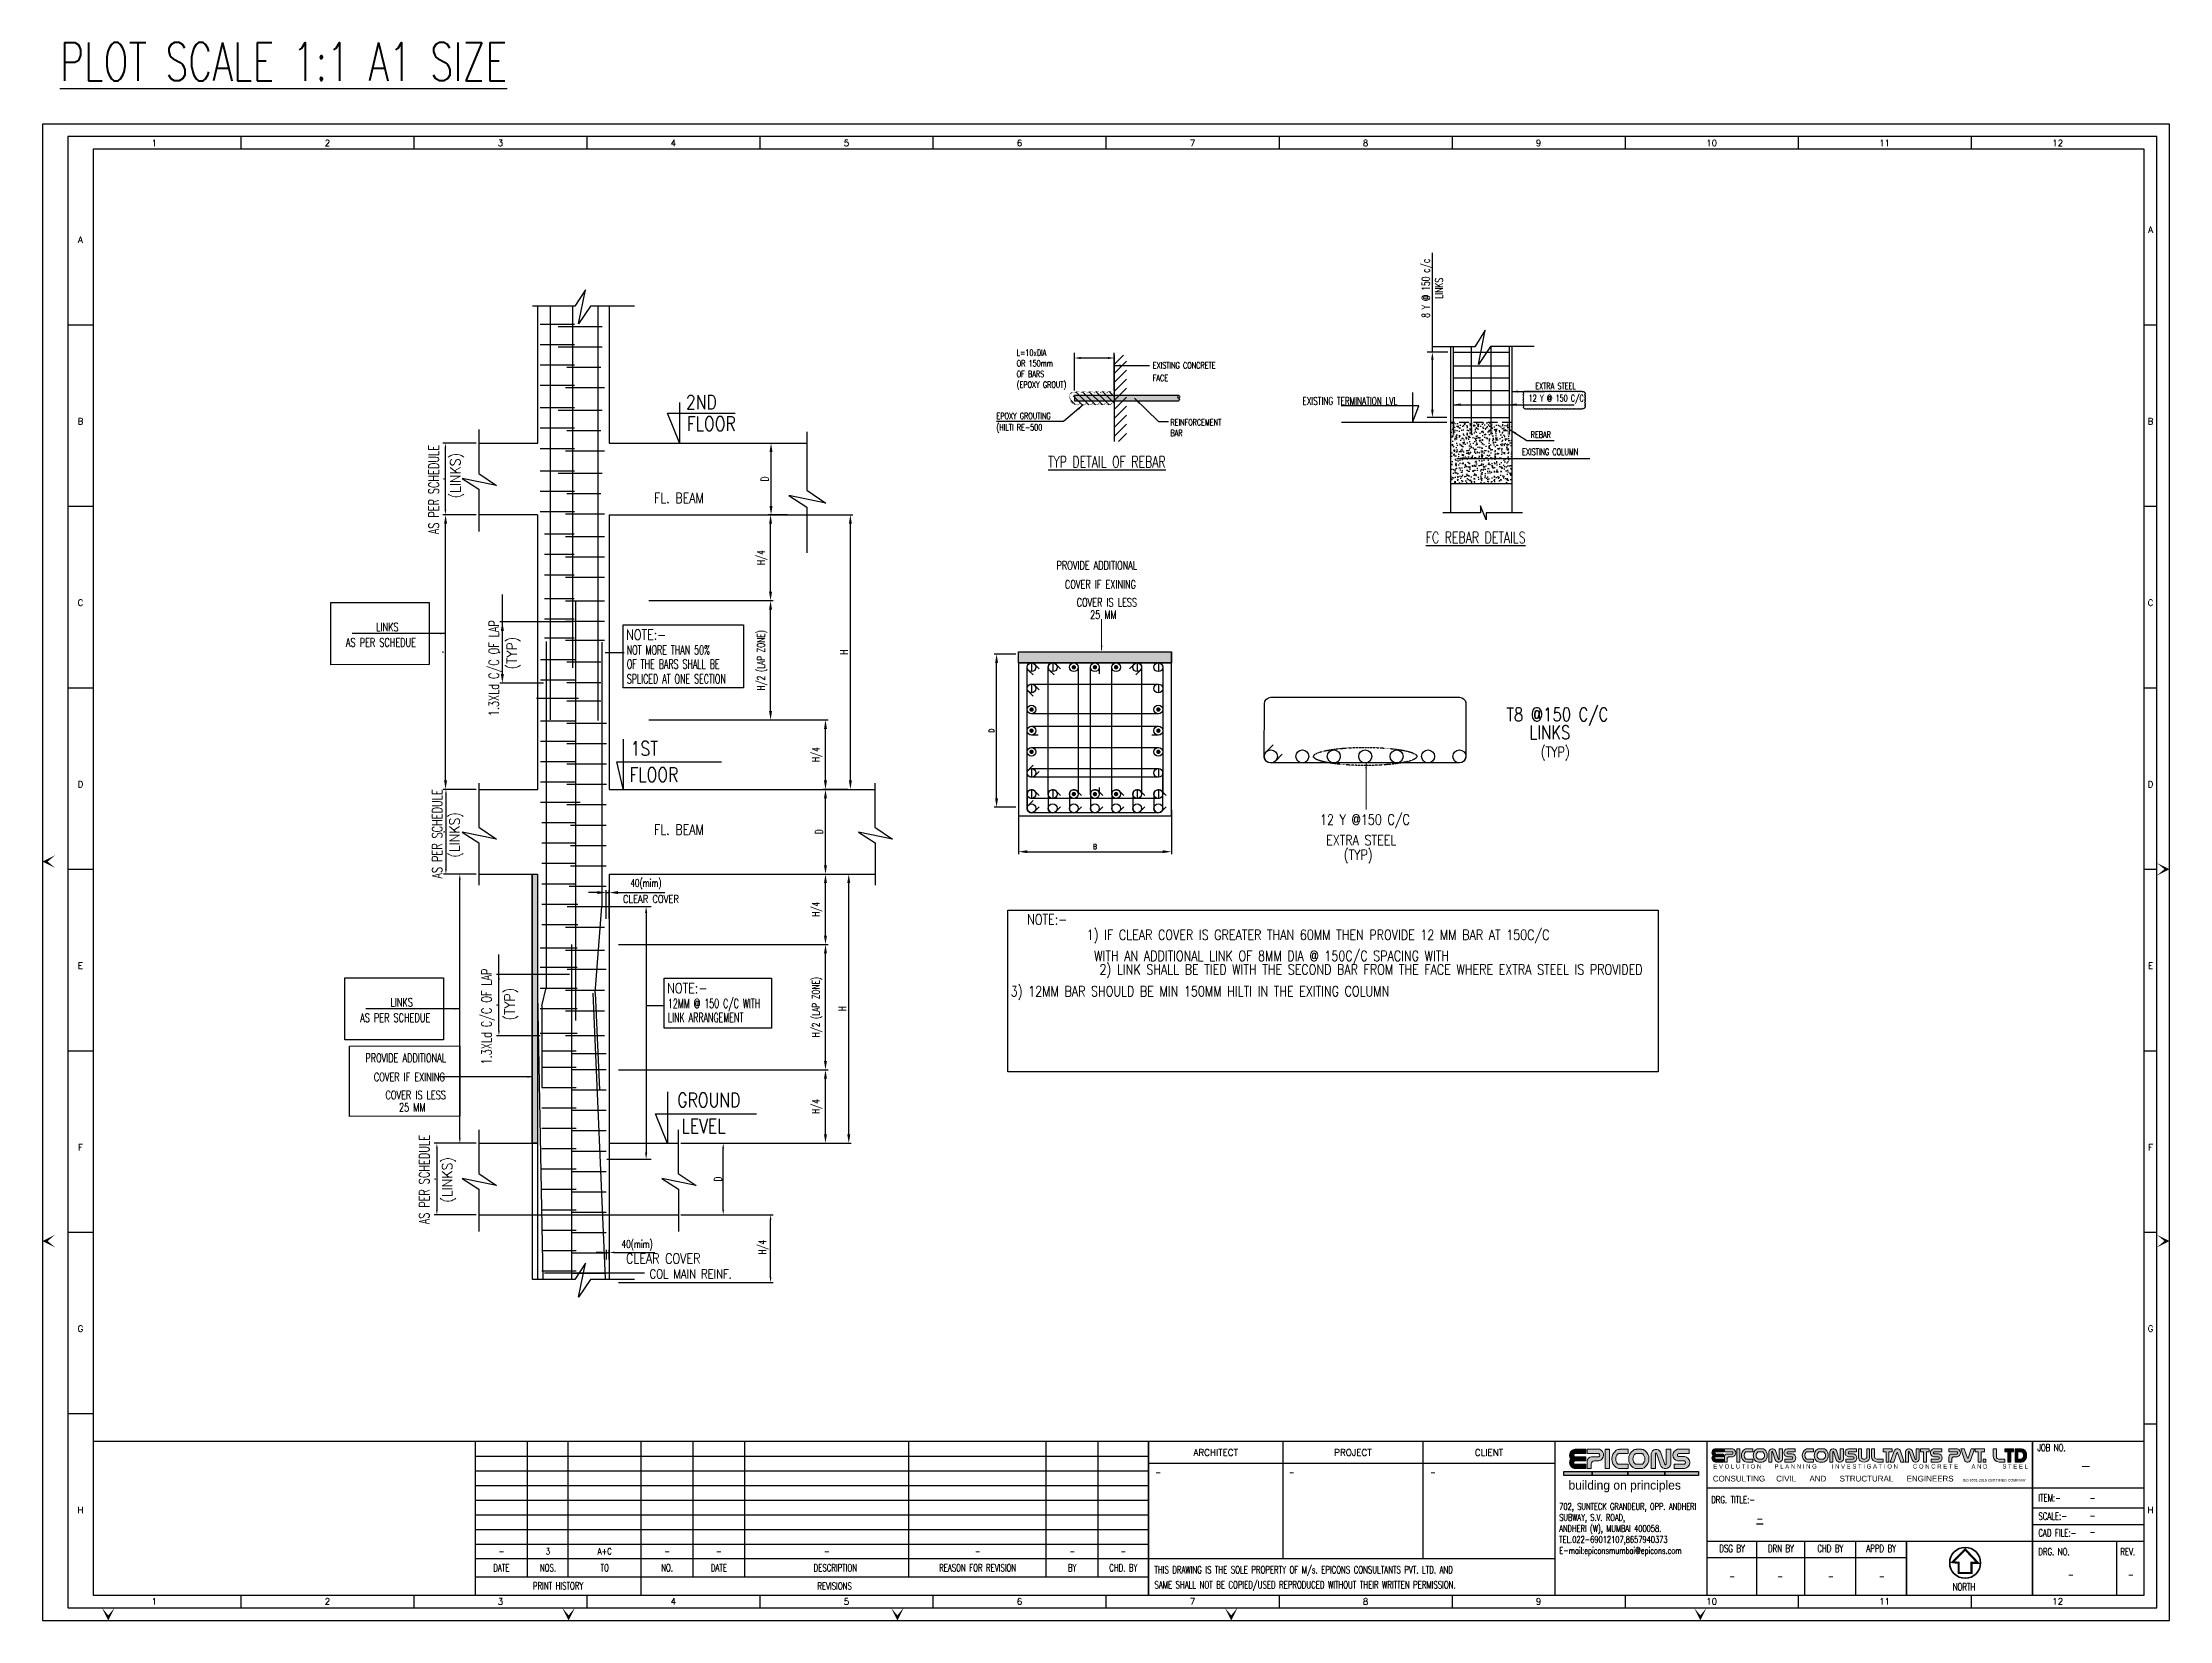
# Model space of a CAD drawing. Header units: inches. Extents: x 390771 to 646861, y -64061 to 219018.
# Drawn here: x 392414 to 475868, y 14852 to 76754 of the extents above; entities that cross this region are included whole.
import ezdxf
from ezdxf.enums import TextEntityAlignment as Align

# ---------------------------------------------------------------- set-up
doc = ezdxf.new("R2010")
doc.units = ezdxf.units.IN
doc.header["$MEASUREMENT"] = 0
doc.header["$PDMODE"] = 3
doc.header["$PDSIZE"] = -5
doc.linetypes.add('ACAD_ISO05W100', pattern=[33, 24, -3, 0, -3, 0, -3])
doc.linetypes.add('HIDDEN', pattern=[0.375, 0.25, -0.125])
for name, color, linetype, lineweight in [('00 ECPL LOGO', 250, 'Continuous', 20), ('HATCH', 8, 'Continuous', 13), ('S-TEXT', 2, 'Continuous', 25)]:
    doc.layers.add(name, color=color, linetype=linetype, lineweight=lineweight)
for name, color, linetype in [('CIV-REB', 4, 'Continuous'), ('Concrete Line', 4, 'Continuous'), ('DIM', 7, 'Continuous'), ('DIMENSION', 5, 'Continuous'), ('Footing', 2, 'Continuous'), ('HACTH', 9, 'Continuous'), ('HT', 8, 'Continuous'), ('LEVEL', 5, 'Continuous'), ('LINE CUT', 8, 'Continuous'), ('LINE WORK', 4, 'Continuous'), ('Link', 5, 'Continuous'), ('PNA', 8, 'Continuous'), ('R.C.C. EXISTING STRUCTURE', 5, 'ACAD_ISO05W100'), ('reinf', 6, 'Continuous'), ('Reinforcement', 4, 'Continuous'), ('S-BEAM OUTER', 4, 'Continuous'), ('S-BRECK LINE', 8, 'Continuous'), ('S-CLOUD', 7, 'Continuous'), ('S-COLUMN', 1, 'Continuous'), ('S-CONCRET LINE', 4, 'Continuous'), ('S-DIM-1', 5, 'Continuous'), ('S-LEVEL SECTION', 3, 'Continuous'), ('S-PCC', 9, 'Continuous'), ('S-REINFORCEMENT', 6, 'Continuous'), ('S-TEXT-1', 4, 'Continuous'), ('S-TITIL', 6, 'Continuous'), ('SHEET', 7, 'Continuous'), ('STIRRUPS', 5, 'Continuous'), ('SUB TITLE', 3, 'Continuous'), ('TABLE FRAME', 5, 'Continuous'), ('TEXT', 4, 'Continuous'), ('TEXT (SHEET)', 4, 'Continuous'), ('TEXT NORMAL', 4, 'Continuous'), ('TITLE', 6, 'Continuous')]:
    doc.layers.add(name, color=color, linetype=linetype)
doc.styles.add('ROMANS', font='simplex.shx', dxfattribs={"width": 0.7})
doc.styles.add('SC-COL2', font='SansSerif')
doc.styles.add('SEC. TEXT', font='arial.ttf', dxfattribs={"height": 180})
doc.styles.add('VA_ROOM_TEXT', font='GOTHIC.TTF')
doc.dimstyles.new('ColumnSch', dxfattribs={"dimtxt": 225, "dimasz": 200, "dimexe": 150, "dimexo": 150, "dimgap": 100, "dimtad": 1, "dimtoh": 1, "dimdec": 4, "dimlfac": 0.25, "dimzin": 0, "dimdsep": 46, "dimtxsty": 'SC-COL2', "dimcen": 0.09, "dimclrd": 8, "dimclre": 8, "dimclrt": 31, "dimadec": 0, "dimazin": 0, "dimtfac": 1, "dimtdec": 0, "dimtix": 1, "dimtofl": 0, "dimtmove": 0, "dimatfit": 3, "dimfxl": 0, "dimtolj": 1, "dimtzin": 0, "dimlwd": 0, "dimlwe": 0, "dimarcsym": 0})
doc.dimstyles.new('dim10', dxfattribs={"dimtxt": 250, "dimasz": 250, "dimexe": 200, "dimexo": 200, "dimgap": 100, "dimtad": 1, "dimdec": 0, "dimlfac": 0.1, "dimzin": 0, "dimdsep": 46, "dimtxsty": 'ROMANS', "dimcen": 0, "dimclrd": 5, "dimclre": 5, "dimclrt": 4, "dimadec": 0, "dimazin": 0, "dimtfac": 1, "dimtdec": 0, "dimtix": 1, "dimtofl": 0, "dimtmove": 2, "dimatfit": 3, "dimfxl": 0, "dimtolj": 1, "dimtzin": 0, "dimlwd": -1, "dimlwe": -1, "dimarcsym": 0})
doc.dimstyles.new('dim100', dxfattribs={"dimtxt": 250, "dimasz": 250, "dimexe": 200, "dimexo": 200, "dimgap": 100, "dimtad": 1, "dimdec": 0, "dimzin": 0, "dimdsep": 46, "dimtxsty": 'ROMANS', "dimcen": 0, "dimclrd": 5, "dimclre": 5, "dimclrt": 4, "dimadec": 0, "dimazin": 0, "dimtfac": 1, "dimtdec": 0, "dimtix": 1, "dimtofl": 0, "dimtmove": 2, "dimatfit": 3, "dimfxl": 0, "dimtolj": 1, "dimtzin": 0, "dimlwd": -1, "dimlwe": -1, "dimarcsym": 0})
doc.dimstyles.new('dim25', dxfattribs={"dimtxt": 312, "dimasz": 300, "dimexe": 200, "dimexo": 200, "dimgap": 100, "dimtad": 1, "dimdec": 0, "dimlfac": 0.25, "dimzin": 0, "dimdsep": 46, "dimtxsty": 'ROMANS', "dimcen": 0, "dimclrd": 5, "dimclre": 5, "dimclrt": 4, "dimadec": 0, "dimazin": 0, "dimtfac": 1, "dimtdec": 0, "dimtix": 1, "dimtofl": 0, "dimtmove": 2, "dimatfit": 3, "dimfxl": 0, "dimtolj": 1, "dimtzin": 0, "dimlwd": -1, "dimlwe": -1, "dimarcsym": 0})
doc.dimstyles.new('dim50', dxfattribs={"dimtxt": 250, "dimasz": 250, "dimexe": 200, "dimexo": 200, "dimgap": 100, "dimtad": 1, "dimdec": 0, "dimlfac": 0.5, "dimzin": 0, "dimdsep": 46, "dimtxsty": 'ROMANS', "dimcen": 0, "dimclrd": 5, "dimclre": 5, "dimclrt": 4, "dimadec": 0, "dimazin": 0, "dimtfac": 1, "dimtdec": 0, "dimtix": 1, "dimtofl": 0, "dimtmove": 2, "dimatfit": 3, "dimfxl": 0, "dimtolj": 1, "dimtzin": 0, "dimlwd": -1, "dimlwe": -1, "dimarcsym": 0})
doc.dimstyles.new('KALPESH', dxfattribs={"dimtxt": 200, "dimasz": 350, "dimexe": 100, "dimexo": 100, "dimgap": 100, "dimtad": 1, "dimdec": 0, "dimzin": 0, "dimdsep": 46, "dimtxsty": 'ROMANS', "dimsah": 1, "dimcen": 0, "dimdle": 0.2, "dimclrd": 5, "dimclre": 5, "dimclrt": 4, "dimadec": 0, "dimazin": 0, "dimtfac": 1, "dimtdec": 0, "dimtmove": 0, "dimatfit": 3, "dimfxl": 0, "dimfrac": 1, "dimtolj": 1, "dimtzin": 0, "dimarcsym": 0})
doc.dimstyles.new('T1', dxfattribs={"dimtxt": 2.25, "dimasz": 2, "dimexe": 1, "dimexo": 0.5, "dimgap": 1, "dimtad": 1, "dimdec": 0, "dimzin": 1, "dimdsep": 46, "dimtxsty": 'ROMANS', "dimcen": 0.09, "dimclrd": 5, "dimclre": 5, "dimclrt": 4, "dimadec": 0, "dimazin": 0, "dimtfac": 1, "dimtdec": 0, "dimtofl": 0, "dimtmove": 0, "dimatfit": 3, "dimfxl": 0, "dimtolj": 1, "dimtzin": 1, "dimarcsym": 0})
doc.dimstyles.new('YOGITA', dxfattribs={"dimtxt": 300, "dimasz": 200, "dimexe": 100, "dimexo": 100, "dimgap": 50, "dimtad": 1, "dimdec": 0, "dimzin": 0, "dimdsep": 46, "dimtxsty": 'ROMANS', "dimsah": 1, "dimcen": 0, "dimclrd": 5, "dimclre": 5, "dimclrt": 4, "dimadec": 0, "dimazin": 0, "dimtfac": 1, "dimtdec": 0, "dimtmove": 0, "dimatfit": 3, "dimfxl": 0, "dimfrac": 1, "dimtolj": 1, "dimtzin": 0, "dimarcsym": 0})

msp = doc.modelspace()

# ---------------------------------------------------------------- texts
at = {"layer": 'S-LEVEL SECTION', "style": 'ROMANS', "width": 0.7}
msp.add_text('EXISTING TERMINATION LVL', height=300, dxfattribs=at).set_placement((441848.5, 62692.7, -7219304.6), align=Align.MIDDLE_LEFT)
at = {"layer": 'S-TEXT-1', "style": 'ROMANS', "width": 0.7}
for s, p in [('12 Y @ 150 C/C', (450725.9, 62802.3)), ('EXTRA STEEL', (450984.1, 63276.4)), ('REBAR', (450804.1, 61369.3)), ('EXISTING COLUMN', (450468.8, 60697.7, -7132670.4))]:
    msp.add_text(s, height=250, dxfattribs=at).set_placement(p, align=Align.MIDDLE_LEFT)
at = {"layer": 'S-TITIL', "style": 'ROMANS', "width": 0.7}
msp.add_text('%%UFC REBAR DETAILS', height=450, dxfattribs=at).set_placement((448645.4, 57337.5), align=Align.MIDDLE_CENTER)
at = {"layer": 'SUB TITLE', "style": 'ROMANS', "width": 0.8}
for s, p in [('2ND', (417659.5, 62367.3)), ('FLOOR', (417694.4, 61519.4)), ('1ST', (415488.4, 48780.8)), ('FLOOR', (415441.4, 47750.2)), ('GROUND', (417320.9, 34988)), ('LEVEL', (417484.5, 33974.5))]:
    msp.add_text(s, height=559.55, dxfattribs=at).set_placement(p)
at = {"layer": 'TEXT', "style": 'ROMANS', "width": 0.9}
for s, p in [('(LINKS)', (408811.5, 58870.4)), ('(TYP)', (411028.7, 52161.4)), ('(LINKS)', (408779.3, 44775.4)), ('(TYP)', (410939, 38389.7)), ('(LINKS)', (408492.4, 31242.9))]:
    msp.add_text(s, height=399.68, rotation=90, dxfattribs=at).set_placement(p)
at = {"layer": 'TEXT', "style": 'ROMANS'}
for s, height, width, p in [('FL. BEAM', 399.68, 0.8, (416406.4, 58688)), ('NOTE:- ', 399.68, 0.8, (415312, 53323.6)), ('NOT MORE THAN 50%  ', 359.712, 0.63, (415338.3, 52743.6)), ('OF THE BARS SHALL BE ', 359.712, 0.63, (415338.3, 52190)), ('SPLICED AT ONE SECTION', 359.712, 0.63, (415338.3, 51610)), ('T8 @150 C/C', 532.481, 0.8, (449853.6, 50128.5)), ('LINKS', 532.48, 0.8, (450753.2, 49428.4)), ('(TYP)', 400, 0.8, (451199.1, 48721.1)), ('FL. BEAM', 399.68, 0.8, (416406.4, 45677)), ('12 Y @150 C/C', 400, 0.8, (442538.1, 46069.6)), ('EXTRA STEEL', 400, 0.8, (442776.6, 45263.1)), ('(TYP)', 400, 0.8, (443466.4, 44688.1)), ('NOTE:- ', 399.68, 0.8, (416925.1, 39458.1)), ('12MM @ 150 C/C WITH', 359.712, 0.63, (416951.5, 38878.1)), ('3) 12MM BAR SHOULD BE MIN 150MM HILTI IN THE EXITING COLUMN ', 399.68, 0.8, (430402.3, 39335.3)), ('LINK ARRANGEMENT ', 359.712, 0.63, (416951.5, 38324.5)), ('COL MAIN REINF.', 359.712, 0.8, (416229.5, 28266.1))]:
    msp.add_text(s, height=height, dxfattribs=dict(at, width=width)).set_placement(p)
at = {"layer": 'TEXT', "style": 'ROMANS', "width": 0.8}
for height, p in [(300, (416285.4, 43154.6)), (399.68, (416767.5, 29050.2))]:
    msp.add_text('CLEAR COVER', height=height, dxfattribs=at).set_placement(p, align=Align.MIDDLE)
for s, p in [('NOTE:-', (432620.8, 42153.7)), ('1) IF CLEAR COVER IS GREATER THAN 60MM THEN PROVIDE 12 MM BAR AT 150C/C', (451543.4, 41550.7)), ('WITH AN ADDITIONAL LINK OF 8MM DIA @ 150C/C SPACING WITH ', (447820, 40722.4)), ('2) LINK SHALL BE TIED WITH THE SECOND BAR FROM THE FACE WHERE EXTRA STEEL IS PROVIDED', (455194.9, 40191.1))]:
    msp.add_text(s, height=399.68, dxfattribs=at).set_placement(p, align=Align.RIGHT)
at = {"layer": 'TEXT', "color": 1, "style": 'ROMANS', "width": 0.8}
msp.add_text('-', height=453.9, dxfattribs=at).set_placement((472587.1, 20922.1), align=Align.MIDDLE_CENTER)
at = {"layer": 'TEXT', "color": 2, "style": 'ROMANS', "width": 0.8}
for s, height, p in [('-', 248, (436184.5, 20666.5)), ('-', 248, (441425.9, 20666.5)), ('-', 248, (446972.7, 20666.5)), ('-', 248, (472850.6, 19649.2)), ('-', 248, (472850.6, 18954.3)), ('-', 248, (410422.6, 17563.6)), ('3', 248, (412245.6, 17563.6)), ('A+C', 248.02, (414471.4, 17563.6)), ('-', 248, (416918.9, 17563.6)), ('-', 248, (418952.4, 17563.6)), ('-', 248, (423188.3, 17563.6)), ('-', 248, (429104.6, 17563.6)), ('-', 248, (432818.6, 17563.6)), ('-', 248, (434822.6, 17563.6)), ('-', 248, (472850.6, 18320.5)), ('-', 248, (458709.2, 16583.5)), ('-', 248, (460590.9, 16583.5)), ('-', 248, (462585.3, 16583.5)), ('-', 248, (464579.7, 16583.5)), ('-', 248, (472003, 16640.6)), ('-', 248, (474354.9, 16640.6))]:
    msp.add_text(s, height=height, dxfattribs=at).set_placement(p, align=Align.MIDDLE_CENTER)
at = {"layer": 'TEXT', "color": 1, "style": 'ROMANS', "width": 0.8}
msp.add_text('%%U-', height=288.55, dxfattribs=at).set_placement((459663.7, 18844.1), align=Align.MIDDLE_LEFT)
at = {"layer": 'TEXT', "char_height": 399.68, "rotation": 90, "style": 'ROMANS'}
for s, insert, attachment_point in [('AS PER SCHEDULE', (407563.9, 57464.6), 1), ('1.3XLd C/C OF LAP', (409919.2, 50324.8), 1), ('AS PER SCHEDULE', (407895, 45707.9), 5), ('1.3XLd C/C OF LAP', (409633.5, 36662.4), 1), ('AS PER SCHEDULE', (407391.5, 32144), 5)]:
    msp.add_mtext(s, dxfattribs=dict(at, insert=insert, attachment_point=attachment_point))
at = {"layer": 'TEXT', "attachment_point": 5, "style": 'ROMANS'}
for s, insert, char_height in [('PROVIDE ADDITIONAL ', (433782.9, 56245.7), 333.067), (' COVER IF EXINING', (433845, 55497), 333.067), (' COVER IS LESS ', (434094.9, 54791.4), 333.067), ('25 MM', (434037.8, 54306.6), 333.07), ('AS PER SCHEDUE', (405692.1, 53218.1), 333.067), ('AS PER SCHEDUE', (406251.6, 38495.6), 333.067), ('PROVIDE ADDITIONAL ', (406664.6, 36921), 333.067), (' COVER IF EXINING', (406726.7, 36172.2), 333.067), (' COVER IS LESS ', (406976.5, 35466.6), 333.067), ('25 MM', (406919.4, 34981.8), 333.07)]:
    msp.add_mtext(s, dxfattribs=dict(at, insert=insert, char_height=char_height))
at = {"layer": 'TEXT', "char_height": 333.07, "width": 1560.992, "attachment_point": 5, "style": 'ROMANS'}
for insert in [(405863.9, 53824.4), (406423.5, 39101.9)]:
    msp.add_mtext(' LINKS', dxfattribs=dict(at, insert=insert))
at = {"layer": 'TITLE', "color": 2, "style": 'ROMANS', "width": 0.7}
msp.add_text('%%UPLOT SCALE 1:1 A1 SIZE', height=1500, dxfattribs=at).set_placement((393090, 75254.3))

# ---------------------------------------------------------------- blocks, each defined once
blk = doc.blocks.new('FOLDER')
at = {"layer": 'PNA'}
for points in [[(-1250, 2500), (0, 0), (0, 1000)], [(1250, 2500), (0, 0), (0, 1000)]]:
    blk.add_solid(points, dxfattribs=at)
blk = doc.blocks.new('zw$C05B')
at = {"layer": '00 ECPL LOGO'}
h = blk.add_hatch(color=152, dxfattribs=at)
h.dxf.hatch_style = 1
h.paths.add_polyline_path([(60044, 6488), (60044, 6657), (59623, 6657, 0.261636), (59446, 6557, 0.285841), (59448, 6287, 0.344902), (59479, 5974, 0.204992), (59629, 5910), (60044, 5910), (60044, 6075), (59639, 6075, -1), (59630, 6209), (60044, 6209), (60044, 6362), (59639, 6362, -1), (59637, 6488)])
h = blk.add_hatch(color=152, dxfattribs=at)
h.dxf.hatch_style = 1
h.paths.add_polyline_path([(60576, 6657), (60099, 6657), (60099, 6488), (60553, 6488, -0.440545), (60553, 6362), (60265, 6362, 0.414214), (60099, 6196), (60099, 5910), (60254, 5910), (60254, 6085, -0.414214), (60379, 6209), (60553, 6209, 0.757811)])
h.paths.add_polyline_path([(60963, 6657), (60801, 6657), (60801, 5910), (60963, 5910)])
h.paths.add_polyline_path([(61687, 6657), (61346, 6657, 0.154275), (61227, 6619, 0.519672), (61227, 5947, 0.154275), (61346, 5910), (61687, 5910), (61687, 6075), (61310, 6075, -0.210356), (61279, 6089, -0.388707), (61279, 6474, -0.210356), (61310, 6488), (61687, 6488)])
h.paths.add_polyline_path([(62211, 6657), (62000, 6657, 0.159018), (61878, 6617, 0.507969), (61878, 5949, 0.159018), (62000, 5910), (62211, 5910, 0.173791), (62343, 5957, 0.472311), (62343, 6609, 0.173791)])
h.paths.add_polyline_path([(62226, 6488, -0.185052), (62253, 6477, -0.445894), (62253, 6086, -0.185052), (62226, 6075), (61991, 6075, -0.185052), (61964, 6086, -0.445894), (61964, 6477, -0.185052), (61991, 6488)], flags=16)
h.paths.add_polyline_path([(62952, 6556, 0.723435), (62587, 6488), (62587, 5910), (62748, 5910), (62748, 6488, -0.723435), (62789, 6504), (62942, 6040, 0.724077), (63350, 6076), (63350, 6657), (63165, 6657), (63165, 6078, -0.755661), (63115, 6061)])
h.paths.add_polyline_path([(64062, 6657), (63614, 6657, 0.823713), (63614, 6206), (63878, 6206, -0.713272), (63878, 6075), (63476, 6075), (63476, 5910), (63878, 5910, 0.900309), (63878, 6373), (63646, 6373, -0.746931), (63646, 6488), (64062, 6488)])
h = blk.add_hatch(color=7, dxfattribs=at)
h.dxf.hatch_style = 1
h.paths.add_polyline_path([(65393, 6562), (65393, 6679), (65099, 6679, 0.261636), (64976, 6610, 0.285841), (64977, 6422, 0.344902), (64999, 6203, 0.204992), (65103, 6158), (65393, 6158), (65393, 6274), (65110, 6274, -1), (65104, 6367), (65393, 6367), (65393, 6473), (65110, 6473, -1), (65109, 6562)])
h = blk.add_hatch(color=7, dxfattribs=at)
h.dxf.hatch_style = 1
h.paths.add_polyline_path([(65763, 6679), (65431, 6679), (65431, 6562), (65747, 6562, -0.440545), (65747, 6473), (65547, 6473, 0.414214), (65431, 6358), (65431, 6158), (65539, 6158), (65539, 6281, -0.414214), (65626, 6367), (65747, 6367, 0.757811)])
h.paths.add_polyline_path([(66033, 6679), (65920, 6679), (65920, 6158), (66033, 6158)])
h.paths.add_polyline_path([(66538, 6679), (66300, 6679, 0.154275), (66217, 6653, 0.519672), (66217, 6185, 0.154275), (66300, 6158), (66538, 6158), (66538, 6274), (66275, 6274, -0.210356), (66253, 6283, -0.388707), (66253, 6552, -0.210356), (66275, 6562), (66538, 6562)])
h.paths.add_polyline_path([(66903, 6679), (66756, 6679, 0.159018), (66671, 6651, 0.507969), (66671, 6186, 0.159018), (66756, 6158), (66903, 6158, 0.173791), (66995, 6191, 0.472311), (66995, 6646, 0.173791)])
h.paths.add_polyline_path([(66913, 6562, -0.185052), (66932, 6554, -0.445894), (66932, 6281, -0.185052), (66913, 6274), (66750, 6274, -0.185052), (66730, 6281, -0.445894), (66730, 6554, -0.185052), (66750, 6562)], flags=16)
h.paths.add_polyline_path([(67419, 6609, 0.723435), (67165, 6562), (67165, 6158), (67277, 6158), (67277, 6562, -0.723435), (67306, 6573), (67412, 6249, 0.724077), (67697, 6274), (67697, 6679), (67568, 6679), (67568, 6276, -0.755661), (67533, 6264)])
h.paths.add_polyline_path([(68193, 6679), (67880, 6679, 0.823713), (67880, 6365), (68065, 6365, -0.713272), (68065, 6274), (67784, 6274), (67784, 6158), (68065, 6158, 0.900309), (68065, 6482), (67903, 6482, -0.746931), (67903, 6562), (68193, 6562)])
h = blk.add_hatch(color=7, dxfattribs=at)
h.dxf.hatch_style = 1
h.paths.add_polyline_path([(68904, 6679), (68666, 6679, 0.154275), (68582, 6653, 0.519672), (68582, 6185, 0.154275), (68666, 6158), (68904, 6158), (68904, 6274), (68641, 6274, -0.210932), (68619, 6284, -0.385278), (68618, 6552, -0.212895), (68640, 6562), (68904, 6562)])
h.paths.add_polyline_path([(69369, 6646, 0.173792), (69277, 6679), (69130, 6679, 0.159018), (69044, 6651, 0.507969), (69044, 6186, 0.159018), (69130, 6158), (69277, 6158, 0.173792), (69369, 6191, 0.472311)])
h.paths.add_polyline_path([(69287, 6562, -0.185053), (69306, 6554, -0.445893), (69306, 6281, -0.185053), (69287, 6274), (69123, 6274, -0.185053), (69104, 6281, -0.445893), (69104, 6554, -0.185053), (69123, 6562)], flags=16)
h.paths.add_polyline_path([(69536, 6562), (69536, 6158), (69649, 6158), (69649, 6562, -0.436861), (69665, 6579, -0.319738), (69678, 6569), (69784, 6249, 0.724077), (70068, 6274), (70068, 6679), (69939, 6679), (69939, 6276, -0.755661), (69904, 6264), (69791, 6609, 0.723435)])
h.paths.add_polyline_path([(70569, 6679), (70256, 6679, 0.823713), (70256, 6365), (70440, 6365, -0.713272), (70440, 6274), (70160, 6274), (70160, 6158), (70440, 6158, 0.900309), (70440, 6482), (70278, 6482, -0.746931), (70278, 6562), (70569, 6562)])
h.paths.add_polyline_path([(70762, 6679), (70650, 6679), (70650, 6339, 0.160106), (70678, 6253, 0.505303), (71054, 6253, 0.160106), (71082, 6339), (71082, 6679), (70973, 6679), (70973, 6340, -0.621318), (70762, 6340)])
h.paths.add_polyline_path([(71273, 6679), (71155, 6679), (71155, 6390, 0.414214), (71386, 6158), (71605, 6158), (71605, 6274), (71360, 6274, -0.414214), (71273, 6361)])
h.paths.add_polyline_path([(71962, 6679), (71605, 6679), (71605, 6564), (71721, 6564), (71721, 6158), (71834, 6158), (71834, 6564), (71962, 6564)])
h.paths.add_polyline_path([(72268, 6625, 0.539211), (72055, 6618), (71889, 6158), (72020, 6158), (72144, 6520, -0.708617), (72171, 6520), (72301, 6158), (72426, 6158)])
h.paths.add_polyline_path([(72740, 6609, 0.723435), (72485, 6562), (72485, 6158), (72598, 6158), (72598, 6562, -0.723435), (72626, 6573), (72733, 6249, 0.724077), (73017, 6274), (73017, 6679), (72888, 6679), (72888, 6276, -0.755661), (72853, 6264)])
h.paths.add_polyline_path([(73404, 6679), (73063, 6679), (73063, 6564), (73179, 6564), (73179, 6158), (73292, 6158), (73292, 6564), (73404, 6564)])
h.paths.add_polyline_path([(73888, 6679), (73597, 6679, 0.157568), (73512, 6652, 0.511532), (73512, 6392, 0.157569), (73597, 6365), (73759, 6365, -0.713272), (73759, 6274), (73479, 6274), (73479, 6158), (73759, 6158, 0.900308), (73759, 6482), (73604, 6482), (73598, 6482, -0.722204), (73598, 6564), (73888, 6564)])
h = blk.add_hatch(color=7, dxfattribs=at)
h.dxf.hatch_style = 1
h.paths.add_polyline_path([(74504, 6679), (74171, 6679), (74171, 6562), (74474, 6562, -0.270444), (74499, 6547, -0.26297), (74499, 6488, -0.270444), (74474, 6473), (74287, 6473, 0.414214), (74171, 6358), (74171, 6158), (74279, 6158), (74279, 6281, -0.414214), (74366, 6367), (74487, 6367, 0.757811)])
h.paths.add_polyline_path([(74757, 6679), (74632, 6679), (74790, 6212, 0.539211), (75003, 6219), (75169, 6679), (75038, 6679), (74914, 6318, -0.708617), (74887, 6318)])
h.paths.add_polyline_path([(75547, 6679), (75190, 6679), (75190, 6564), (75306, 6564), (75306, 6158), (75419, 6158), (75419, 6564), (75547, 6564)])
h.paths.add_polyline_path([(76014, 6679), (75896, 6679), (75896, 6390, 0.414214), (76127, 6158), (76346, 6158), (76346, 6274), (76101, 6274, -0.414214), (76014, 6361)])
h.paths.add_polyline_path([(75610, 6274), (75504, 6274), (75504, 6158), (75610, 6158)])
h = blk.add_hatch(color=7, dxfattribs=at)
h.dxf.hatch_style = 1
h.paths.add_polyline_path([(76346, 6679), (76346, 6564), (76462, 6564), (76462, 6158), (76575, 6158), (76575, 6564), (76687, 6564), (76687, 6679)])
h.paths.add_polyline_path([(76743, 6679), (76743, 6158), (76998, 6158, 0.189446), (77096, 6197, 0.435754), (77096, 6641, 0.189446), (76998, 6679)])
h.paths.add_polyline_path([(77001, 6564, -0.519112), (77001, 6274), (76853, 6274), (76853, 6564)], flags=16)
at = {"layer": 'S-TEXT'}
h = blk.add_hatch(color=142, dxfattribs=at)
h.dxf.hatch_style = 1
h.paths.add_polyline_path([(59188, 5800), (59188, 5643), (60283, 5643), (60283, 5800)])
h = blk.add_hatch(color=9, dxfattribs=at)
h.dxf.hatch_style = 1
h.paths.add_polyline_path([(60283, 5800), (61682, 5800), (61682, 5643), (60283, 5643)])
h = blk.add_hatch(color=142, dxfattribs=at)
h.dxf.hatch_style = 1
h.paths.add_polyline_path([(61682, 5643), (63116, 5643), (63116, 5800), (61682, 5800)])
h = blk.add_hatch(color=4, dxfattribs=at)
h.dxf.hatch_style = 1
h.paths.add_polyline_path([(63116, 5800), (63116, 5643), (64431, 5643), (64431, 5800)])
at = {"color": 1}
for p, q in [((81765, 6957), (1968, 6957)), ((64768, 5157), (81765, 5157)), ((64768, 3083), (81765, 3083)), ((16829, 2405), (43026, 2405)), ((16829, 1697), (43026, 1697)), ((64768, 2451), (72522, 2451))]:
    blk.add_line(p, q, dxfattribs=at)
for p, q in [((18873, 1697), (18873, 6957)), ((20456, 1697), (20456, 6957)), ((25309, 1697), (25309, 6957)), ((27319, 1697), (27319, 6957)), ((33709, 1697), (33709, 6957)), ((39052, 1697), (39052, 6957)), ((41075, 1697), (41075, 6957)), ((72522, 984), (72522, 3083))]:
    blk.add_line(p, q)
at = {"color": 5, "linetype": 'ByBlock', "lineweight": -2}
for p, q in [((16841, 6388), (43026, 6388)), ((16841, 5819), (43026, 5819)), ((16841, 5250), (43026, 5250)), ((16841, 4681), (43026, 4681)), ((77437, 4383), (81765, 4383)), ((16841, 4112), (43026, 4112)), ((16841, 3543), (43026, 3543)), ((77437, 3733), (81765, 3733)), ((16841, 2974), (43026, 2974)), ((66701, 984), (66701, 3083)), ((68567, 984), (68567, 3083)), ((70544, 984), (70544, 3083)), ((80682, 3083), (80682, 984))]:
    blk.add_line(p, q, dxfattribs=at)
at = {"flags": 128}
blk.add_lwpolyline([(0, 0), (82749, 0), (82749, 58210), (0, 58210)], close=True, dxfattribs=at)
at = {"color": 1, "const_width": 56.6}
for points in [[(16841, 997), (16841, 6957)], [(23286, 997), (23286, 6957)], [(43026, 984), (43026, 6957)], [(48258, 2400), (48258, 6957)], [(53706, 2400), (53706, 6957)], [(58846, 984), (58846, 6957)], [(64754, 984), (64754, 6957)], [(77419, 984), (77419, 6957)], [(43026, 6111), (58846, 6111)], [(72522, 984), (72522, 3083)], [(43026, 2400), (58846, 2400)]]:
    blk.add_lwpolyline(points, dxfattribs=at)
at = {"layer": '00 ECPL LOGO', "color": 7}
for p, q in [((60044, 6657, 0), (59623, 6657, 0)), ((60576, 6657, 0), (60099, 6657, 0)), ((60801, 6657, 0), (60963, 6657, 0)), ((60801, 6657, 0), (60801, 5910, 0)), ((60963, 6657, 0), (60963, 5910, 0)), ((61346, 6657, 0), (61687, 6657, 0)), ((61687, 6488, 0), (61687, 6657, 0)), ((62000, 6657, 0), (62211, 6657, 0)), ((63165, 6657, 0), (63350, 6657, 0)), ((63350, 6657, 0), (63165, 6657, 0)), ((63165, 6657, 0), (63165, 6075, 0)), ((63350, 6657, 0), (63350, 6075, 0)), ((63614, 6657, 0), (64062, 6657, 0)), ((64062, 6657, 0), (63614, 6657, 0)), ((64062, 6488, 0), (64062, 6657, 0)), ((65393, 6679), (65099, 6679)), ((65393, 6562), (65393, 6679)), ((65763, 6679), (65431, 6679)), ((65431, 6679), (65431, 6562)), ((65920, 6679), (66033, 6679)), ((65920, 6679), (65920, 6158)), ((66033, 6679), (66033, 6158)), ((66300, 6679), (66538, 6679)), ((66538, 6562), (66538, 6679)), ((66756, 6679), (66903, 6679)), ((67568, 6679), (67697, 6679)), ((67697, 6679), (67568, 6679)), ((67568, 6679), (67568, 6274)), ((67697, 6679), (67697, 6274)), ((67880, 6679), (68193, 6679)), ((68193, 6679), (67880, 6679)), ((68193, 6562), (68193, 6679)), ((68904, 6679), (68666, 6679)), ((68904, 6562), (68904, 6679)), ((69130, 6679), (69277, 6679)), ((69939, 6679), (70068, 6679)), ((69939, 6679), (70068, 6679)), ((70068, 6679), (69939, 6679)), ((69939, 6679), (69939, 6274)), ((70068, 6679), (70068, 6274)), ((70256, 6679), (70569, 6679)), ((70256, 6679), (70569, 6679)), ((70569, 6679), (70256, 6679)), ((70569, 6562), (70569, 6679)), ((70650, 6679), (70762, 6679)), ((70762, 6679), (70650, 6679)), ((70650, 6679), (70650, 6339)), ((70762, 6679), (70762, 6340)), ((70973, 6679), (71082, 6679)), ((71082, 6679), (70973, 6679)), ((70973, 6679), (70973, 6340)), ((71082, 6679), (71082, 6339)), ((71155, 6679), (71273, 6679)), ((71273, 6679), (71155, 6679)), ((71155, 6390), (71155, 6679)), ((71273, 6361), (71273, 6679)), ((71605, 6679), (71962, 6679)), ((71962, 6679), (71605, 6679)), ((71605, 6679), (71605, 6564)), ((71962, 6679), (71962, 6564)), ((72426, 6158), (72268, 6625)), ((72888, 6679), (73017, 6679)), ((72888, 6679), (73017, 6679)), ((73017, 6679), (72888, 6679)), ((72888, 6679), (73017, 6679)), ((72888, 6679), (72888, 6274)), ((73017, 6679), (73017, 6274)), ((73063, 6679), (73404, 6679)), ((73404, 6679), (73063, 6679)), ((73063, 6679), (73404, 6679)), ((73063, 6679), (73404, 6679)), ((73404, 6679), (73063, 6679)), ((73063, 6679), (73063, 6564)), ((73404, 6679), (73404, 6564)), ((73575, 6679), (73888, 6679)), ((73575, 6679), (73888, 6679)), ((73888, 6679), (73597, 6679)), ((73888, 6562), (73888, 6679)), ((74504, 6679), (74171, 6679)), ((74171, 6679), (74171, 6562)), ((74757, 6679), (74632, 6679)), ((74757, 6679), (74632, 6679)), ((74632, 6679), (74790, 6212)), ((74757, 6679), (74887, 6318)), ((75038, 6679), (74914, 6318)), ((75169, 6679), (75003, 6219)), ((75169, 6679), (75038, 6679)), ((75096, 6679), (75038, 6679)), ((75169, 6679), (75038, 6679)), ((75190, 6679), (75547, 6679)), ((75547, 6679), (75190, 6679)), ((75190, 6679), (75547, 6679)), ((75190, 6679), (75547, 6679)), ((75190, 6679), (75547, 6679)), ((75190, 6679), (75190, 6564)), ((75547, 6679), (75547, 6564)), ((75896, 6679), (76014, 6679)), ((76014, 6679), (75896, 6679)), ((75896, 6390), (75896, 6679)), ((76014, 6361), (76014, 6679)), ((76346, 6679), (76687, 6679)), ((76687, 6679), (76346, 6679)), ((76346, 6679), (76346, 6564)), ((76687, 6679), (76687, 6564)), ((76743, 6679), (76998, 6679)), ((76743, 6679), (76743, 6158)), ((59629, 5910, 0), (60044, 5910, 0)), ((59630, 6209, 0), (60044, 6209, 0)), ((60044, 6075, 0), (59630, 6075, 0)), ((59639, 6488, 0), (60044, 6488, 0)), ((60044, 6362, 0), (59639, 6362, 0)), ((60044, 6209, 0), (60044, 6362, 0)), ((60044, 5910, 0), (60044, 6075, 0)), ((60099, 6196, 0), (60099, 5910, 0)), ((60099, 5910, 0), (60254, 5910, 0)), ((60254, 6085, 0), (60254, 5910, 0)), ((60553, 6362, 0), (60265, 6362, 0)), ((60379, 6209, 0), (60553, 6209, 0)), ((60801, 5910, 0), (60963, 5910, 0)), ((61310, 6488, 0), (61687, 6488, 0)), ((61310, 6075, 0), (61687, 6075, 0)), ((61346, 5910, 0), (61687, 5910, 0)), ((61687, 5910, 0), (61687, 6075, 0)), ((61991, 6488, 0), (62226, 6488, 0)), ((61991, 6075, 0), (62226, 6075, 0)), ((62211, 5910, 0), (62000, 5910, 0)), ((62587, 6488, 0), (62587, 5910, 0)), ((62587, 5910, 0), (62748, 5910, 0)), ((62748, 6488, 0), (62748, 5910, 0)), ((62789, 6504, 0), (62942, 6040, 0)), ((62952, 6556, 0), (63115, 6061, 0)), ((63132, 5910, 0), (63165, 5910, 0)), ((63165, 5911, 0), (63165, 5910, 0)), ((63350, 6488, 0), (63350, 6488, 0)), ((63350, 6075, 0), (63350, 6075, 0)), ((63476, 5910, 0), (63476, 6075, 0)), ((63476, 6075, 0), (63878, 6075, 0)), ((63476, 5910, 0), (63878, 5910, 0)), ((63476, 5910, 0), (63878, 5910, 0)), ((63878, 6206, 0), (63614, 6206, 0)), ((63646, 6488, 0), (64062, 6488, 0)), ((63878, 6373, 0), (63646, 6373, 0)), ((65103, 6158), (65393, 6158)), ((65104, 6367), (65393, 6367)), ((65393, 6274), (65104, 6274)), ((65110, 6562), (65393, 6562)), ((65393, 6473), (65110, 6473)), ((65393, 6367), (65393, 6473)), ((65393, 6158), (65393, 6274)), ((65747, 6562), (65431, 6562)), ((65431, 6358), (65431, 6158)), ((65431, 6158), (65539, 6158)), ((65539, 6281), (65539, 6158)), ((65747, 6473), (65547, 6473)), ((65626, 6367), (65747, 6367)), ((65920, 6158), (66033, 6158)), ((66275, 6562), (66538, 6562)), ((66275, 6274), (66538, 6274)), ((66300, 6158), (66538, 6158)), ((66538, 6158), (66538, 6274)), ((66750, 6562), (66913, 6562)), ((66750, 6274), (66913, 6274)), ((66903, 6158), (66756, 6158)), ((67165, 6562), (67165, 6158)), ((67165, 6158), (67277, 6158)), ((67277, 6562), (67277, 6158)), ((67306, 6573), (67412, 6249)), ((67419, 6609), (67533, 6264)), ((67545, 6158), (67568, 6158)), ((67568, 6159), (67568, 6158)), ((67697, 6562), (67697, 6562)), ((67697, 6274), (67697, 6274)), ((67784, 6158), (67784, 6274)), ((67784, 6274), (68065, 6274)), ((67784, 6158), (68065, 6158)), ((67784, 6158), (68065, 6158)), ((68065, 6365), (67880, 6365)), ((67903, 6562), (68193, 6562)), ((68065, 6482), (67903, 6482)), ((68640, 6562), (68904, 6562)), ((68641, 6274), (68904, 6274)), ((68666, 6158), (68904, 6158)), ((68904, 6158), (68904, 6274)), ((69123, 6562), (69287, 6562)), ((69123, 6274), (69287, 6274)), ((69130, 6158), (69277, 6158)), ((69536, 6562), (69536, 6158)), ((69536, 6158), (69649, 6158)), ((69536, 6158), (69649, 6158)), ((69536, 6158), (69649, 6158)), ((69649, 6562), (69649, 6158)), ((69678, 6569), (69784, 6249)), ((69791, 6609), (69904, 6264)), ((70068, 6562), (70068, 6562)), ((70160, 6158), (70160, 6274)), ((70160, 6274), (70440, 6274)), ((70160, 6274), (70440, 6274)), ((70160, 6158), (70440, 6158)), ((70160, 6158), (70440, 6158)), ((70160, 6158), (70440, 6158)), ((70440, 6365), (70256, 6365)), ((70278, 6562), (70569, 6562)), ((70440, 6482), (70278, 6482)), ((71360, 6274), (71605, 6274)), ((71386, 6158), (71605, 6158)), ((71386, 6158), (71605, 6158)), ((71605, 6564), (71721, 6564)), ((71605, 6274), (71605, 6158)), ((71721, 6158), (71721, 6564)), ((71721, 6158), (71834, 6158)), ((71721, 6158), (71834, 6158)), ((71834, 6158), (71834, 6564)), ((71834, 6564), (71962, 6564)), ((71889, 6158), (72055, 6618)), ((71889, 6158), (72020, 6158)), ((71962, 6158), (72020, 6158)), ((72020, 6158), (72144, 6520)), ((72301, 6158), (72171, 6520)), ((72301, 6158), (72426, 6158)), ((72301, 6158), (72426, 6158)), ((72485, 6562), (72485, 6158)), ((72485, 6158), (72598, 6158)), ((72485, 6158), (72598, 6158)), ((72485, 6158), (72598, 6158)), ((72598, 6562), (72598, 6158)), ((72626, 6573), (72733, 6249)), ((72740, 6609), (72853, 6264)), ((73017, 6562), (73017, 6562)), ((73017, 6274), (73017, 6274)), ((73063, 6564), (73179, 6564)), ((73063, 6564), (73179, 6564)), ((73179, 6158), (73179, 6564)), ((73179, 6158), (73292, 6158)), ((73179, 6158), (73292, 6158)), ((73179, 6158), (73292, 6158)), ((73179, 6158), (73292, 6158)), ((73292, 6158), (73292, 6564)), ((73292, 6564), (73404, 6564)), ((73292, 6564), (73404, 6564)), ((73479, 6158), (73479, 6274)), ((73479, 6274), (73759, 6274)), ((73479, 6274), (73759, 6274)), ((73479, 6274), (73759, 6274)), ((73479, 6158), (73759, 6158)), ((73479, 6158), (73759, 6158)), ((73479, 6158), (73759, 6158)), ((73479, 6158), (73759, 6158)), ((73479, 6158), (73759, 6158)), ((73759, 6365), (73575, 6365)), ((73597, 6365), (73747, 6365)), ((73598, 6564), (73888, 6564)), ((73759, 6482), (73598, 6482)), ((73604, 6482), (73759, 6482)), ((74474, 6562), (74171, 6562)), ((74171, 6358), (74171, 6158)), ((74171, 6158), (74279, 6158)), ((74279, 6281), (74279, 6158)), ((74474, 6473), (74287, 6473)), ((74366, 6367), (74487, 6367)), ((75190, 6564), (75306, 6564)), ((75190, 6564), (75306, 6564)), ((75306, 6158), (75306, 6564)), ((75306, 6158), (75419, 6158)), ((75306, 6158), (75419, 6158)), ((75306, 6158), (75419, 6158)), ((75419, 6158), (75419, 6564)), ((75419, 6564), (75547, 6564)), ((75419, 6564), (75547, 6564)), ((76101, 6274), (76346, 6274)), ((76127, 6158), (76346, 6158)), ((76127, 6158), (76346, 6158)), ((76346, 6564), (76462, 6564)), ((76462, 6564), (76346, 6564)), ((76346, 6274), (76346, 6158)), ((76462, 6158), (76462, 6564)), ((76462, 6158), (76575, 6158)), ((76462, 6158), (76575, 6158)), ((76462, 6158), (76575, 6158)), ((76462, 6158), (76575, 6158)), ((76479, 6158), (76575, 6158)), ((76479, 6158), (76575, 6158)), ((76479, 6158), (76575, 6158)), ((76479, 6158), (76575, 6158)), ((76575, 6158), (76575, 6564)), ((76575, 6564), (76687, 6564)), ((76575, 6564), (76687, 6564)), ((76687, 6564), (76575, 6564)), ((76743, 6158), (76998, 6158)), ((76853, 6564), (76853, 6274)), ((76853, 6564), (76991, 6564)), ((76853, 6274), (76991, 6274))]:
    blk.add_line(p, q, dxfattribs=at)
at = {"layer": '00 ECPL LOGO', "color": 7, "elevation": 0}
for points in [[(59623, 6657), (60044, 6657), (60044, 6488)], [(60553, 6488), (60099, 6488), (60099, 6657), (60576, 6657)], [(61346, 6657), (61687, 6657)], [(62000, 6657), (62211, 6657)], [(63165, 6657), (63350, 6657)], [(63614, 6657), (64062, 6657)]]:
    blk.add_lwpolyline(points, dxfattribs=at)
at = {"layer": '00 ECPL LOGO', "color": 7}
blk.add_lwpolyline([(75504, 6274), (75610, 6274), (75610, 6158), (75504, 6158)], close=True, dxfattribs=at)
for centre, radius, start, end in [((59623, 6449, 0), 207, 90, 148.64797), ((60502, 6436, 0), 233, 282.71879, 71.3398), ((61346, 6449, 0), 207, 90, 125.08074), ((62000, 6449, 0), 207, 90, 126.14172), ((62211, 6449, 0), 207, 50.56378, 90), ((62781, 6462, 0), 195, 28.74999, 172.28311), ((63658, 6431, 0), 230, 101.04253, 258.95747), ((65099, 6535), 144, 90, 148.64797), ((65711, 6526), 162, 282.71879, 71.3398), ((66381, 6419), 286, 125.08074, 234.91926), ((66300, 6535), 144, 90, 125.08074), ((66841, 6419), 288, 126.14172, 233.85828), ((66756, 6535), 144, 90, 126.14172), ((66903, 6535), 144, 50.56378, 90), ((66808, 6419), 295, 309.43622, 50.56378), ((67300, 6543), 136, 28.74999, 172.28311), ((67911, 6522), 160, 101.04253, 258.95747), ((68747, 6419), 286, 125.08074, 234.91926), ((68666, 6535), 144, 90, 125.08074), ((69214, 6419), 288, 126.14172, 233.85828), ((69130, 6535), 144, 90, 126.14172), ((69277, 6535), 144, 50.56378, 90), ((69181, 6419), 295, 309.43622, 50.56378), ((69671, 6543), 136, 28.74999, 172.28311), ((70287, 6522), 160, 101.04253, 258.95747), ((72164, 6552), 127, 35.16598, 148.50219), ((72620, 6543), 136, 28.74999, 172.28311), ((73606, 6522), 160, 125.81796, 234.18198), ((73597, 6535), 144, 90, 125.81796), ((74452, 6526), 162, 282.71879, 71.3398), ((76998, 6535), 144, 47.09074, 90), ((76890, 6419), 303, 312.90926, 47.09074), ((59664, 6424, 0), 255, 148.64797, 212.45631), ((59664, 6150, 0), 255, 147.54369, 223.66124), ((59629, 6117, 0), 207, 223.66124, 270), ((59635, 6142, 0), 67.1, 94.02421, 265.97579), ((59638, 6425, 0), 63.2, 88.76368, 271.23632), ((60265, 6196, 0), 166, 90, 180), ((60379, 6085, 0), 124, 90, 180), ((60495, 6425, 0), 85.7, 312.44874, 47.55126), ((61463, 6283, 0), 410, 125.08074, 234.91926), ((61490, 6282, 0), 285, 137.51709, 222.48291), ((61346, 6117, 0), 207, 234.91926, 270), ((61310, 6446, 0), 41.5, 90, 137.51709), ((61310, 6117, 0), 41.5, 222.48291, 270), ((62122, 6283, 0), 413, 126.14172, 233.85828), ((62139, 6282, 0), 263, 131.93642, 228.06358), ((62000, 6117, 0), 207, 233.85828, 270), ((61991, 6446, 0), 41.5, 90, 131.93642), ((61991, 6117, 0), 41.5, 228.06358, 270), ((62211, 6117, 0), 207, 270, 309.43622), ((62226, 6446, 0), 41.5, 48.06358, 90), ((62226, 6117, 0), 41.5, 270, 311.93642), ((62078, 6282, 0), 263, 311.93642, 48.06358), ((62075, 6283, 0), 423, 309.43622, 50.56378), ((62771, 6489, 0), 23.2, 40.01913, 183.55226), ((63140, 6125, 0), 215, 203.2219, 346.75502), ((63137, 6077, 0), 27.2, 214.07961, 357.61273), ((63663, 6430, 0), 59.9, 106.48558, 253.51442), ((63854, 6141, 0), 233, 276.00604, 83.99396), ((63856, 6140, 0), 68.8, 289.00161, 70.99839), ((65128, 6517), 178, 148.64797, 212.45631), ((65128, 6326), 178, 147.54369, 223.66124), ((65103, 6303), 144, 223.66124, 270), ((65107, 6321), 46.7, 94.02421, 265.97579), ((65109, 6518), 44.1, 88.76368, 271.23632), ((65547, 6358), 116, 90, 180), ((65626, 6281), 86.7, 90, 180), ((65707, 6518), 59.7, 312.44874, 47.55126), ((66400, 6418), 199, 137.51709, 222.48291), ((66300, 6303), 144, 234.91926, 270), ((66275, 6533), 28.9, 90, 137.51709), ((66275, 6303), 28.9, 222.48291, 270), ((66853, 6418), 183, 131.93642, 228.06358), ((66756, 6303), 144, 233.85828, 270), ((66750, 6533), 28.9, 90, 131.93642), ((66750, 6303), 28.9, 228.06358, 270), ((66903, 6303), 144, 270, 309.43622), ((66913, 6533), 28.9, 48.06358, 90), ((66913, 6303), 28.9, 270, 311.93642), ((66810, 6418), 183, 311.93642, 48.06358), ((67293, 6563), 16.2, 40.01913, 183.55226), ((67550, 6308), 150, 203.2219, 346.75502), ((67549, 6275), 19, 214.07961, 357.61273), ((67915, 6522), 41.7, 106.48558, 253.51442), ((68048, 6320), 162, 276.00604, 83.99396), ((68049, 6319), 48, 289.00161, 70.99839), ((68767, 6418), 200, 138.07412, 222.35635), ((68666, 6303), 144, 234.91926, 270), ((68640, 6533), 28.9, 90, 138.07412), ((68641, 6303), 28.9, 222.35635, 270), ((69227, 6418), 183, 131.93642, 228.06358), ((69130, 6303), 144, 233.85828, 270), ((69123, 6533), 28.9, 90, 131.93642), ((69123, 6303), 28.9, 228.06358, 270), ((69277, 6303), 144, 270, 309.43622), ((69287, 6533), 28.9, 48.06358, 90), ((69287, 6303), 28.9, 270, 311.93642), ((69184, 6418), 183, 311.93642, 48.06358), ((69665, 6563), 16.2, 89.15773, 183.55226), ((69665, 6564), 14.4, 18.23344, 89.15773), ((69922, 6308), 150, 203.2219, 346.85165), ((69920, 6275), 19, 214.07961, 357.61273), ((70290, 6522), 41.7, 106.48558, 253.51442), ((70423, 6320), 162, 276.00604, 83.99396), ((70425, 6319), 48, 289.00161, 70.99839), ((70794, 6339), 144, 180, 216.38482), ((70866, 6392), 233, 216.38482, 323.61518), ((70868, 6392), 118, 206.29314, 333.70686), ((70938, 6339), 144, 323.61518, 0), ((71386, 6390), 231, 180, 270), ((71360, 6361), 86.7, 180, 270), ((72158, 6515), 14.4, 19.76646, 161.05459), ((72614, 6563), 16.2, 40.01913, 183.55226), ((72871, 6308), 150, 203.2219, 346.75502), ((72869, 6275), 19, 214.07961, 357.61273), ((73597, 6509), 144, 234.18198, 270), ((73611, 6523), 43.6, 108.32609, 238.19572), ((73604, 6510), 28.9, 238.19572, 270), ((73742, 6320), 162, 276.00604, 83.99396), ((73744, 6319), 48, 289.00161, 70.99839), ((74287, 6358), 116, 90, 180), ((74366, 6281), 86.7, 90, 180), ((74474, 6533), 28.9, 29.46718, 90), ((74474, 6502), 28.9, 270, 330.53282), ((74447, 6518), 59.7, 330.53282, 29.46718), ((74894, 6286), 127, 215.16598, 328.50219), ((74900, 6323), 14.4, 199.76646, 341.05459), ((76127, 6390), 231, 180, 270), ((76101, 6361), 86.7, 180, 270), ((76991, 6535), 28.9, 51.48158, 90), ((76991, 6303), 28.9, 270, 308.51842), ((76998, 6303), 144, 270, 312.90926), ((76899, 6419), 177, 308.51842, 51.48158)]:
    blk.add_arc(centre, radius, start, end, dxfattribs=at)
at = {"layer": 'PNA'}
for p, q in [((7716, 57718), (7716, 57226)), ((14447, 57718), (14447, 57226)), ((21179, 57718), (21179, 57226)), ((27911, 57718), (27911, 57226)), ((34643, 57718), (34643, 57226)), ((41374, 57718), (41374, 57226)), ((48106, 57718), (48106, 57226)), ((54838, 57718), (54838, 57226)), ((61569, 57718), (61569, 57226)), ((68301, 57718), (68301, 57226)), ((75033, 57718), (75033, 57226)), ((984, 50402), (1968, 50402)), ((81765, 50402), (82257, 50402)), ((984, 43342), (1968, 43342)), ((81765, 43342), (82257, 43342)), ((984, 36282), (1968, 36282)), ((81765, 36282), (82257, 36282)), ((984, 29223), (1968, 29223)), ((81765, 29223), (82257, 29223)), ((984, 22163), (1968, 22163)), ((81765, 22163), (82257, 22163)), ((984, 15103), (1968, 15103)), ((81765, 15103), (82257, 15103)), ((984, 8044), (1968, 8044)), ((81765, 7650), (82257, 7650)), ((7716, 984), (7716, 492)), ((14447, 984), (14447, 492)), ((21179, 984), (21179, 492)), ((27911, 984), (27911, 492)), ((34643, 984), (34643, 492)), ((41374, 984), (41374, 492)), ((48106, 984), (48106, 492)), ((54838, 984), (54838, 492)), ((61569, 984), (61569, 492)), ((68301, 984), (68301, 492)), ((75033, 984), (75033, 492))]:
    blk.add_line(p, q, dxfattribs=at)
at = {"layer": 'PNA', "color": 1}
for points in [[(984, 492), (82257, 492), (82257, 57718), (984, 57718)], [(1968, 984), (81765, 984), (81765, 57226), (1968, 57226)]]:
    blk.add_lwpolyline(points, close=True, dxfattribs=at)
at = {"layer": 'S-TEXT', "elevation": 0}
blk.add_lwpolyline([(60801, 6657), (60963, 6657)], dxfattribs=at)
at = {"layer": 'S-TEXT', "color": 7, "elevation": 0}
for points in [[(59188, 5800), (60283, 5800), (60283, 5643), (59188, 5643)], [(60283, 5800), (61682, 5800), (61682, 5643), (60283, 5643)], [(61682, 5800), (63116, 5800), (63116, 5643), (61682, 5643)], [(63116, 5800), (64431, 5800), (64431, 5643), (63116, 5643)]]:
    blk.add_lwpolyline(points, close=True, dxfattribs=at)
at = {"layer": 'PNA', "xscale": 0.1967862005670763, "yscale": 0.1967862005670763, "zscale": 0.1967862005670763}
for p, rotation in [((0, 29518), 270), ((82749, 29223), 90), ((0, 14759), 270), ((82749, 14759), 90)]:
    blk.add_blockref('FOLDER', p, dxfattribs=dict(at, rotation=rotation))
at = {"layer": 'PNA', "xscale": 0.1967862009743818, "yscale": 0.1967862009743818, "zscale": 0.1967862009743818}
for p in [(2558, 0), (20466, 0), (33257, 0), (46245, 0), (64497, 0)]:
    blk.add_blockref('FOLDER', p, dxfattribs=at)
at = {"layer": '00 ECPL LOGO', "color": 152, "style": 'VA_ROOM_TEXT'}
blk.add_text('building on principles', height=350, dxfattribs=at).set_placement((59370, 5089, 0))
at = {"layer": '00 ECPL LOGO', "color": 7, "attachment_point": 1, "style": 'SEC. TEXT'}
for s, insert, char_height, width in [('E V O L U T I O N        P L A N N I N G         I N V E S T I G A T I O N         C O N C R E T E        A N D         S T E E L', (65003, 6075), 166.72, 495161.4), ('CONSULTING     CIVIL      AND      STRUCTURAL      ENGINEERS', (64982, 5628), 222.29, 551024.84), ('ISO 9001-2015 CERTIFIED COMPANY', (74697, 5503), 100.03, 482697.67)]:
    blk.add_mtext(s, dxfattribs=dict(at, insert=insert, char_height=char_height, width=width))
at = {"layer": 'PNA', "style": 'ROMANS'}
for s, p in [('1', (4351, 57472)), ('2', (11082, 57472)), ('3', (17814, 57472)), ('4', (24546, 57472)), ('5', (31278, 57472)), ('6', (38009, 57472)), ('7', (44741, 57472)), ('8', (51473, 57472)), ('9', (58204, 57472)), ('10', (64936, 57472)), ('11', (71668, 57472)), ('12', (78400, 57472)), ('A', (1476, 53709)), ('A', (82011, 54102)), ('B', (1476, 46649)), ('B', (82011, 46649)), ('C', (1476, 39589)), ('C', (82011, 39589)), ('D', (1476, 32529)), ('D', (82011, 32529)), ('E', (1476, 25470)), ('E', (82011, 25470)), ('F', (1476, 18410)), ('F', (82011, 18410)), ('G', (1476, 11350)), ('G', (82011, 11350)), ('H', (1476, 4291)), ('H', (82011, 4291)), ('1', (4351, 738)), ('2', (11082, 738)), ('3', (17814, 738)), ('4', (24546, 738)), ('5', (31278, 738)), ('6', (38009, 738)), ('7', (44741, 738)), ('8', (51473, 738)), ('9', (58204, 738)), ('10', (64936, 738)), ('11', (71668, 738)), ('12', (78400, 738))]:
    blk.add_text(s, height=246, dxfattribs=at).set_placement(p, align=Align.MIDDLE)
at = {"layer": 'S-TEXT-1', "insert": (59006, 4563, 9), "char_height": 257.03, "width": 5491.34, "attachment_point": 1, "style": 'ROMANS'}
blk.add_mtext('702, SUNTECK GRANDEUR, OPP. ANDHERI SUBWAY, S.V. ROAD,\\PANDHERI (W), MUMBAI 400058.\\PTEL.022-69012107,8657940373\\PE-mail:epiconsmumbai@epicons.com', dxfattribs=at)
at = {"layer": 'TEXT (SHEET)', "color": 2, "style": 'ROMANS'}
for s, p in [('ARCHITECT', (45642, 6534)), ('PROJECT', (50982, 6534)), ('CLIENT', (56276, 6534))]:
    blk.add_text(s, height=249.9, dxfattribs=at).set_placement(p, align=Align.MIDDLE_CENTER)
at = {"layer": 'TEXT (SHEET)', "color": 4, "style": 'ROMANS', "width": 0.7}
for s, height, p in [('JOB NO.', 283.1, (77611, 6579)), ('THIS DRAWING IS THE SOLE PROPERTY OF M/s. EPICONS CONSULTANTS PVT. LTD. AND', 283.06, (43259, 1832)), ('SAME SHALL NOT BE COPIED/USED REPRODUCED WITHOUT THEIR WRITTEN PERMISSION.', 283.06, (43259, 1247)), ('NORTH', 283.1, (74318, 1166))]:
    blk.add_text(s, height=height, dxfattribs=at).set_placement(p)
for s, height, p in [('DRG. TITLE:-', 283.06, (64920, 4699)), ('SCALE:-', 283.1, (77648, 4058)), ('ITEM:-', 283.1, (77648, 4770)), ('CAD FILE:-', 283.1, (77648, 3408)), ('DRG. NO. ', 283.1, (77648, 2675)), ('REV.', 283.1, (80838, 2675))]:
    blk.add_text(s, height=height, dxfattribs=at).set_placement(p, align=Align.MIDDLE_LEFT)
for s, height, p in [('DSG BY', 283.1, (65735, 2802)), ('DRN BY', 283.1, (67634, 2802)), ('CHD BY', 283.1, (69556, 2802)), ('APPD BY', 283.1, (71533, 2802)), ('DATE', 283.1, (17851, 2051)), ('NOS.', 283.1, (19664, 2051)), ('TO', 283.1, (21871, 2051)), ('NO.', 283.1, (24298, 2051)), ('DATE', 283.1, (26314, 2051)), ('DESCRIPTION', 283.06, (30844, 2051)), ('REASON FOR REVISION', 283.06, (36381, 2051)), ('BY', 283.1, (40063, 2051)), ('CHD. BY', 283.1, (42050, 2051)), ('PRINT HISTORY', 283.06, (20058, 1347)), ('REVISIONS', 283.1, (30815, 1341))]:
    blk.add_text(s, height=height, dxfattribs=at).set_placement(p, align=Align.MIDDLE_CENTER)
blk = doc.blocks.new('*D22')
at = {"layer": 'Defpoints', "color": 0, "linetype": 'Continuous'}
for p in [(419039, 30761), (420980, 30761), (414909, 28114)]:
    blk.add_point(p, dxfattribs=at)
at = {"layer": 'DIMENSION', "color": 5, "linetype": 'Continuous', "lineweight": -2}
for p, q in [((419139, 30761), (421080, 30761)), ((420980, 28314), (420980, 30561)), ((415009, 28114), (421080, 28114))]:
    blk.add_line(p, q, dxfattribs=at)
at = {"layer": 'DIMENSION', "color": 5, "linetype": 'Continuous'}
for points in [[(420946, 30561), (421013, 30561), (420980, 30761)], [(420946, 28314), (421013, 28314), (420980, 28114)]]:
    blk.add_solid(points, dxfattribs=at)
at = {"layer": 'DIMENSION', "color": 4, "linetype": 'Continuous', "insert": (420701, 29494), "char_height": 300, "attachment_point": 5, "rotation": 90, "style": 'ROMANS'}
blk.add_mtext('\\A1;H/4', dxfattribs=at)
blk = doc.blocks.new('*D23')
at = {"layer": 'Defpoints', "color": 0}
for p in [(414909, 36454), (423134, 36454), (417676, 33571)]:
    blk.add_point(p, dxfattribs=at)
at = {"layer": 'Link', "color": 5, "lineweight": -2}
for p, q in [((415009, 36454), (423234, 36454)), ((423134, 33921), (423134, 36104)), ((417776, 33571), (423234, 33571))]:
    blk.add_line(p, q, dxfattribs=at)
at = {"layer": 'Link', "color": 5}
for points in [[(423076, 36104), (423192, 36104), (423134, 36454)], [(423076, 33921), (423192, 33921), (423134, 33571)]]:
    blk.add_solid(points, dxfattribs=at)
at = {"layer": 'Link', "color": 4, "insert": (422806, 35013), "char_height": 300, "attachment_point": 5, "rotation": 90, "style": 'ROMANS'}
blk.add_mtext('\\A1;H/4', dxfattribs=at)
blk = doc.blocks.new('*D24')
at = {"layer": 'Defpoints', "color": 0}
for p in [(419039, 44131), (423134, 44131), (414909, 41372)]:
    blk.add_point(p, dxfattribs=at)
at = {"layer": 'Link', "color": 5, "lineweight": -2}
for p, q in [((419139, 44131), (423234, 44131)), ((423134, 41722), (423134, 43781)), ((415009, 41372), (423234, 41372))]:
    blk.add_line(p, q, dxfattribs=at)
at = {"layer": 'Link', "color": 5}
for points in [[(423076, 43781), (423192, 43781), (423134, 44131)], [(423076, 41722), (423192, 41722), (423134, 41372)]]:
    blk.add_solid(points, dxfattribs=at)
at = {"layer": 'Link', "color": 4, "insert": (422806, 42752), "char_height": 300, "attachment_point": 5, "rotation": 90, "style": 'ROMANS'}
blk.add_mtext('\\A1;H/4', dxfattribs=at)
blk = doc.blocks.new('*D25')
at = {"layer": 'Defpoints', "color": 0}
for p in [(422099, 44131), (424048, 44131), (417365, 33571)]:
    blk.add_point(p, dxfattribs=at)
at = {"layer": 'Link', "color": 5, "lineweight": -2}
for p, q in [((422199, 44131), (424148, 44131)), ((424048, 33921), (424048, 43781)), ((417465, 33571), (424148, 33571))]:
    blk.add_line(p, q, dxfattribs=at)
at = {"layer": 'Link', "color": 5}
for points in [[(423990, 43781), (424106, 43781), (424048, 44131)], [(423990, 33921), (424106, 33921), (424048, 33571)]]:
    blk.add_solid(points, dxfattribs=at)
at = {"layer": 'Link', "color": 4, "insert": (423798, 38851), "char_height": 300, "attachment_point": 5, "rotation": 90, "style": 'ROMANS'}
blk.add_mtext('\\A1;H ', dxfattribs=at)
blk = doc.blocks.new('*D26')
at = {"layer": 'Defpoints', "color": 0}
for p in [(420980, 58226), (421748, 58226), (416108, 54860)]:
    blk.add_point(p, dxfattribs=at)
at = {"layer": 'Link', "color": 5, "lineweight": -2}
for p, q in [((421648, 58226), (420880, 58226)), ((420980, 55210), (420980, 57876)), ((416208, 54860), (421080, 54860))]:
    blk.add_line(p, q, dxfattribs=at)
at = {"layer": 'Link', "color": 5}
for points in [[(420921, 57876), (421038, 57876), (420980, 58226)], [(420921, 55210), (421038, 55210), (420980, 54860)]]:
    blk.add_solid(points, dxfattribs=at)
at = {"layer": 'Link', "color": 4, "insert": (420651, 56543), "char_height": 300, "attachment_point": 5, "rotation": 90, "style": 'ROMANS'}
blk.add_mtext('\\A1;H/4', dxfattribs=at)
blk = doc.blocks.new('*D27')
at = {"layer": 'Defpoints', "color": 0}
for p in [(416101, 50179), (423134, 50179), (424111, 47454)]:
    blk.add_point(p, dxfattribs=at)
at = {"layer": 'Link', "color": 5, "lineweight": -2}
for p, q in [((416201, 50179), (423234, 50179)), ((423134, 47804), (423134, 49829)), ((424011, 47454), (423034, 47454))]:
    blk.add_line(p, q, dxfattribs=at)
at = {"layer": 'Link', "color": 5}
for points in [[(423076, 49829), (423192, 49829), (423134, 50179)], [(423076, 47804), (423192, 47804), (423134, 47454)]]:
    blk.add_solid(points, dxfattribs=at)
at = {"layer": 'Link', "color": 4, "insert": (422806, 48817), "char_height": 300, "attachment_point": 5, "rotation": 90, "style": 'ROMANS'}
blk.add_mtext('\\A1;H/4', dxfattribs=at)
blk = doc.blocks.new('*D28')
at = {"layer": 'Defpoints', "color": 0}
for p in [(416108, 54860), (420980, 54860), (416101, 50179)]:
    blk.add_point(p, dxfattribs=at)
at = {"layer": 'Link', "color": 5, "lineweight": -2}
for p, q in [((416208, 54860), (421080, 54860)), ((420980, 50529), (420980, 54510)), ((416201, 50179), (421080, 50179))]:
    blk.add_line(p, q, dxfattribs=at)
at = {"layer": 'Link', "color": 5}
for points in [[(420921, 54510), (421038, 54510), (420980, 54860)], [(420921, 50529), (421038, 50529), (420980, 50179)]]:
    blk.add_solid(points, dxfattribs=at)
at = {"layer": 'Link', "color": 4, "insert": (420651, 52519), "char_height": 300, "attachment_point": 5, "rotation": 90, "style": 'ROMANS'}
blk.add_mtext('\\A1;H/2 (LAP ZONE)', dxfattribs=at)
blk = doc.blocks.new('*D29')
at = {"layer": 'Defpoints', "color": 0}
for p in [(414909, 41372), (423134, 41372), (414909, 36454)]:
    blk.add_point(p, dxfattribs=at)
at = {"layer": 'Link', "color": 5, "lineweight": -2}
for p, q in [((415009, 41372), (423234, 41372)), ((423134, 36804), (423134, 41022)), ((415009, 36454), (423234, 36454))]:
    blk.add_line(p, q, dxfattribs=at)
at = {"layer": 'Link', "color": 5}
for points in [[(423076, 41022), (423192, 41022), (423134, 41372)], [(423076, 36804), (423192, 36804), (423134, 36454)]]:
    blk.add_solid(points, dxfattribs=at)
at = {"layer": 'Link', "color": 4, "insert": (422806, 38913), "char_height": 300, "attachment_point": 5, "rotation": 90, "style": 'ROMANS'}
blk.add_mtext('\\A1;H/2 (LAP ZONE)', dxfattribs=at)
blk = doc.blocks.new('*D30')
at = {"layer": 'Defpoints', "color": 0}
for p in [(414645, 43407), (414531, 42280), (414645, 42280)]:
    blk.add_point(p, dxfattribs=at)
at = {"layer": 'Link', "color": 5, "lineweight": -2}
for p, q in [((414181, 43407), (413831, 43407)), ((414531, 42380), (414531, 43507)), ((414531, 43407), (414645, 43407)), ((414645, 42380), (414645, 43507)), ((414995, 43407), (416835, 43407))]:
    blk.add_line(p, q, dxfattribs=at)
at = {"layer": 'Link', "color": 5}
for points in [[(414181, 43466), (414181, 43349), (414531, 43407)], [(414995, 43466), (414995, 43349), (414645, 43407)]]:
    blk.add_solid(points, dxfattribs=at)
at = {"layer": 'Link', "color": 4, "insert": (416090, 43736), "char_height": 300, "attachment_point": 5, "style": 'ROMANS'}
blk.add_mtext('\\A1;40(mim)', dxfattribs=at)
blk = doc.blocks.new('*D31')
at = {"layer": 'Defpoints', "color": 0}
for p in [(421515, 58226), (424111, 58226), (423755, 47455)]:
    blk.add_point(p, dxfattribs=at)
at = {"layer": 'Link', "color": 5, "lineweight": -2}
for p, q in [((421615, 58226), (424211, 58226)), ((424111, 47805), (424111, 57876)), ((423855, 47455), (424211, 47455))]:
    blk.add_line(p, q, dxfattribs=at)
at = {"layer": 'Link', "color": 5}
for points in [[(424053, 57876), (424170, 57876), (424111, 58226)], [(424053, 47805), (424170, 47805), (424111, 47455)]]:
    blk.add_solid(points, dxfattribs=at)
at = {"layer": 'Link', "color": 4, "insert": (423861, 52840), "char_height": 300, "attachment_point": 5, "rotation": 90, "style": 'ROMANS'}
blk.add_mtext('\\A1;H ', dxfattribs=at)
blk = doc.blocks.new('*D32')
at = {"layer": 'Defpoints', "color": 0}
for p in [(410456, 54025), (413328, 54025), (412175, 51626)]:
    blk.add_point(p, dxfattribs=at)
at = {"layer": 'Link', "color": 5, "lineweight": -2}
for p, q in [((413228, 54025), (410356, 54025)), ((410456, 51976), (410456, 53675)), ((412075, 51626), (410356, 51626))]:
    blk.add_line(p, q, dxfattribs=at)
at = {"layer": 'Link', "color": 5}
for points in [[(410398, 53675), (410514, 53675), (410456, 54025)], [(410398, 51976), (410514, 51976), (410456, 51626)]]:
    blk.add_solid(points, dxfattribs=at)
at = {"layer": 'Link', "color": 4, "insert": (410256, 52825), "char_height": 200, "attachment_point": 5, "rotation": 90, "style": 'ROMANS'}
blk.add_mtext('\\A1;.', dxfattribs=at)
blk = doc.blocks.new('*D10')
at = {"layer": 'Defpoints', "color": 0}
for p in [(410320, 40190), (413192, 40190), (412039, 37791)]:
    blk.add_point(p, dxfattribs=at)
at = {"layer": 'DIMENSION', "color": 5, "lineweight": -2}
for p, q in [((413092, 40190), (410220, 40190)), ((410320, 37991), (410320, 39990)), ((411939, 37791), (410220, 37791))]:
    blk.add_line(p, q, dxfattribs=at)
at = {"layer": 'DIMENSION', "color": 5}
for points in [[(410287, 39990), (410354, 39990), (410320, 40190)], [(410287, 37991), (410354, 37991), (410320, 37791)]]:
    blk.add_solid(points, dxfattribs=at)
at = {"layer": 'DIMENSION', "color": 4, "insert": (410120, 38990), "char_height": 300, "attachment_point": 5, "rotation": 90, "style": 'ROMANS'}
blk.add_mtext('\\A1;.', dxfattribs=at)
blk = doc.blocks.new('*D11')
at = {"layer": 'Defpoints', "color": 0}
for p in [(419974, 61038), (420997, 61038), (419974, 58227)]:
    blk.add_point(p, dxfattribs=at)
at = {"layer": 'Link', "color": 5, "lineweight": -2}
for p, q in [((420074, 61038), (421097, 61038)), ((420997, 58577), (420997, 60688)), ((420074, 58227), (421097, 58227))]:
    blk.add_line(p, q, dxfattribs=at)
at = {"layer": 'Link', "color": 5}
for points in [[(420939, 60688), (421055, 60688), (420997, 61038)], [(420939, 58577), (421055, 58577), (420997, 58227)]]:
    blk.add_solid(points, dxfattribs=at)
at = {"layer": 'Link', "color": 4, "insert": (420747, 59633), "char_height": 300, "attachment_point": 5, "rotation": 90, "style": 'ROMANS'}
blk.add_mtext('\\A1;D', dxfattribs=at)
blk = doc.blocks.new('*D12')
at = {"layer": 'Defpoints', "color": 0}
for p in [(419967, 47454), (423134, 47454), (419967, 44131)]:
    blk.add_point(p, dxfattribs=at)
at = {"layer": 'Link', "color": 5, "lineweight": -2}
for p, q in [((420067, 47454), (423234, 47454)), ((423134, 44481), (423134, 47104)), ((420067, 44131), (423234, 44131))]:
    blk.add_line(p, q, dxfattribs=at)
at = {"layer": 'Link', "color": 5}
for points in [[(423076, 47104), (423192, 47104), (423134, 47454)], [(423076, 44481), (423192, 44481), (423134, 44131)]]:
    blk.add_solid(points, dxfattribs=at)
at = {"layer": 'Link', "color": 4, "insert": (422884, 45793), "char_height": 300, "attachment_point": 5, "rotation": 90, "style": 'ROMANS'}
blk.add_mtext('\\A1;D', dxfattribs=at)
blk = doc.blocks.new('*D13')
at = {"layer": 'Defpoints', "color": 0, "linetype": 'Continuous'}
for p in [(417363, 33571), (419121, 33571), (417363, 30761)]:
    blk.add_point(p, dxfattribs=at)
at = {"layer": 'DIMENSION', "color": 5, "linetype": 'Continuous', "lineweight": -2}
for p, q in [((417463, 33571), (419221, 33571)), ((419121, 30961), (419121, 33371)), ((417463, 30761), (419221, 30761))]:
    blk.add_line(p, q, dxfattribs=at)
at = {"layer": 'DIMENSION', "color": 5, "linetype": 'Continuous'}
for points in [[(419087, 33371), (419154, 33371), (419121, 33571)], [(419087, 30961), (419154, 30961), (419121, 30761)]]:
    blk.add_solid(points, dxfattribs=at)
at = {"layer": 'DIMENSION', "color": 4, "linetype": 'Continuous', "insert": (418921, 32166), "char_height": 300, "attachment_point": 5, "rotation": 90, "style": 'ROMANS'}
blk.add_mtext('\\A1;D', dxfattribs=at)
blk = doc.blocks.new('*D14')
at = {"layer": 'Defpoints', "color": 0}
for p in [(408787, 44128), (409166, 44128), (409161, 33571)]:
    blk.add_point(p, dxfattribs=at)
at = {"layer": 'DIMENSION', "color": 5, "lineweight": -2}
for p, q in [((409066, 44128), (408687, 44128)), ((408787, 33771), (408787, 43928)), ((409061, 33571), (408687, 33571))]:
    blk.add_line(p, q, dxfattribs=at)
at = {"layer": 'DIMENSION', "color": 5}
for points in [[(408753, 43928), (408820, 43928), (408787, 44128)], [(408753, 33771), (408820, 33771), (408787, 33571)]]:
    blk.add_solid(points, dxfattribs=at)
at = {"layer": 'DIMENSION', "color": 4, "lineweight": -3, "insert": (408587, 38850), "char_height": 300, "attachment_point": 5, "rotation": 90, "style": 'ROMANS'}
blk.add_mtext('\\A1;.', dxfattribs=at)
blk = doc.blocks.new('*D15')
at = {"layer": 'Defpoints', "color": 0}
for p in [(408227, 58223), (409532, 58223), (409527, 47455)]:
    blk.add_point(p, dxfattribs=at)
at = {"layer": 'Link', "color": 5, "lineweight": -2}
for p, q in [((409432, 58223), (408127, 58223)), ((408227, 47805), (408227, 57873)), ((409427, 47455), (408127, 47455))]:
    blk.add_line(p, q, dxfattribs=at)
at = {"layer": 'Link', "color": 5}
for points in [[(408169, 57873), (408286, 57873), (408227, 58223)], [(408169, 47805), (408286, 47805), (408227, 47455)]]:
    blk.add_solid(points, dxfattribs=at)
at = {"layer": 'Link', "color": 4, "insert": (408027, 52839), "char_height": 200, "attachment_point": 5, "rotation": 90, "style": 'ROMANS'}
blk.add_mtext('\\A1;.', dxfattribs=at)
blk = doc.blocks.new('*D16')
at = {"layer": 'Defpoints', "color": 0, "linetype": 'Continuous'}
for p in [(409527, 33571), (407886, 30758), (409532, 30758)]:
    blk.add_point(p, dxfattribs=at)
at = {"layer": 'DIMENSION', "color": 5, "linetype": 'Continuous', "lineweight": -2}
for p, q in [((409427, 33571), (407786, 33571)), ((407886, 33371), (407886, 30958)), ((409432, 30758), (407786, 30758))]:
    blk.add_line(p, q, dxfattribs=at)
at = {"layer": 'DIMENSION', "color": 5, "linetype": 'Continuous'}
for points in [[(407853, 33371), (407919, 33371), (407886, 33571)], [(407853, 30958), (407919, 30958), (407886, 30758)]]:
    blk.add_solid(points, dxfattribs=at)
at = {"layer": 'DIMENSION', "color": 4, "linetype": 'Continuous', "insert": (407686, 32165), "char_height": 300, "attachment_point": 5, "rotation": 90, "style": 'ROMANS'}
blk.add_mtext('\\A1;{\\A1;.}', dxfattribs=at)
blk = doc.blocks.new('*D17')
at = {"layer": 'Defpoints', "color": 0, "linetype": 'Continuous'}
for p in [(409527, 47455), (408242, 44128), (409532, 44128)]:
    blk.add_point(p, dxfattribs=at)
at = {"layer": 'DIMENSION', "color": 5, "linetype": 'Continuous', "lineweight": -2}
for p, q in [((409427, 47455), (408142, 47455)), ((408242, 47255), (408242, 44328)), ((409432, 44128), (408142, 44128))]:
    blk.add_line(p, q, dxfattribs=at)
at = {"layer": 'DIMENSION', "color": 5, "linetype": 'Continuous'}
for points in [[(408209, 47255), (408275, 47255), (408242, 47455)], [(408209, 44328), (408275, 44328), (408242, 44128)]]:
    blk.add_solid(points, dxfattribs=at)
at = {"layer": 'DIMENSION', "color": 4, "linetype": 'Continuous', "insert": (408042, 45791), "char_height": 300, "attachment_point": 5, "rotation": 90, "style": 'ROMANS'}
blk.add_mtext('\\A1;{\\A1;.}', dxfattribs=at)
blk = doc.blocks.new('*D18')
at = {"layer": 'Defpoints', "color": 0, "linetype": 'Continuous'}
for p in [(408222, 61038), (409527, 61038), (409532, 58223)]:
    blk.add_point(p, dxfattribs=at)
at = {"layer": 'DIMENSION', "color": 5, "linetype": 'Continuous', "lineweight": -2}
for p, q in [((409427, 61038), (408122, 61038)), ((408222, 58423), (408222, 60838)), ((409432, 58223), (408122, 58223))]:
    blk.add_line(p, q, dxfattribs=at)
at = {"layer": 'DIMENSION', "color": 5, "linetype": 'Continuous'}
for points in [[(408188, 60838), (408255, 60838), (408222, 61038)], [(408188, 58423), (408255, 58423), (408222, 58223)]]:
    blk.add_solid(points, dxfattribs=at)
at = {"layer": 'DIMENSION', "color": 4, "linetype": 'Continuous', "insert": (408022, 59630), "char_height": 300, "attachment_point": 5, "rotation": 90, "style": 'ROMANS'}
blk.add_mtext('\\A1;{\\A1;.}', dxfattribs=at)
blk = doc.blocks.new('*D19')
at = {"layer": 'Defpoints', "color": 0}
for p in [(414652, 29289), (414538, 28909), (414652, 28909)]:
    blk.add_point(p, dxfattribs=at)
at = {"layer": 'DIMENSION', "color": 5, "lineweight": -2}
for p, q in [((414338, 29289), (414138, 29289)), ((414538, 29009), (414538, 29389)), ((414538, 29289), (414652, 29289)), ((414652, 29009), (414652, 29389)), ((414852, 29289), (416442, 29289))]:
    blk.add_line(p, q, dxfattribs=at)
at = {"layer": 'DIMENSION', "color": 5}
for points in [[(414338, 29323), (414338, 29256), (414538, 29289)], [(414852, 29323), (414852, 29256), (414652, 29289)]]:
    blk.add_solid(points, dxfattribs=at)
at = {"layer": 'DIMENSION', "color": 4, "insert": (415747, 29568), "char_height": 300, "attachment_point": 5, "style": 'ROMANS'}
blk.add_mtext('\\A1;40(mim)', dxfattribs=at)
blk = doc.blocks.new('*D20')
at = {"layer": 'Defpoints', "color": 0}
for p in [(430706, 46756), (436710, 46756), (436710, 45011)]:
    blk.add_point(p, dxfattribs=at)
at = {"layer": 'Footing', "color": 5, "lineweight": -2}
for p, q in [((430706, 46656), (430706, 44911)), ((436710, 46656), (436710, 44911)), ((431056, 45011), (436360, 45011))]:
    blk.add_line(p, q, dxfattribs=at)
at = {"layer": 'Footing', "color": 5}
for points in [[(431056, 45069), (431056, 44952), (430706, 45011)], [(436360, 45069), (436360, 44952), (436710, 45011)]]:
    blk.add_solid(points, dxfattribs=at)
at = {"layer": 'Footing', "color": 4, "insert": (433708, 45211), "char_height": 200, "attachment_point": 5, "style": 'ROMANS'}
blk.add_mtext('\\A1;B', dxfattribs=at)
blk = doc.blocks.new('*D21')
at = {"layer": 'Defpoints', "color": 0}
for p in [(429848, 52761), (430706, 52761), (430706, 46756)]:
    blk.add_point(p, dxfattribs=at)
at = {"layer": 'Footing', "color": 5, "lineweight": -2}
for p, q in [((430606, 52761), (429748, 52761)), ((429848, 47106), (429848, 52411)), ((430606, 46756), (429748, 46756))]:
    blk.add_line(p, q, dxfattribs=at)
at = {"layer": 'Footing', "color": 5}
for points in [[(429789, 52411), (429906, 52411), (429848, 52761)], [(429789, 47106), (429906, 47106), (429848, 46756)]]:
    blk.add_solid(points, dxfattribs=at)
at = {"layer": 'Footing', "color": 4, "insert": (429648, 49759), "char_height": 200, "attachment_point": 5, "rotation": 90, "style": 'ROMANS'}
blk.add_mtext('\\A1;D', dxfattribs=at)
blk = doc.blocks.new('*D33')
at = {"layer": 'Defpoints', "color": 0}
for p in [(446947, 64611), (447760, 64611), (447710, 62050)]:
    blk.add_point(p, dxfattribs=at)
at = {"layer": 'S-DIM-1', "color": 5}
for p, q in [((446947, 64611), (446947, 68500)), ((447560, 64611), (446747, 64611)), ((446947, 62350), (446947, 64311)), ((447510, 62050), (446747, 62050))]:
    blk.add_line(p, q, dxfattribs=at)
for points in [[(446897, 64311), (446997, 64311), (446947, 64611)], [(446897, 62350), (446997, 62350), (446947, 62050)]]:
    blk.add_solid(points, dxfattribs=at)
at = {"layer": 'S-DIM-1', "color": 4, "insert": (446947, 67110), "char_height": 312, "attachment_point": 5, "rotation": 90, "style": 'ROMANS'}
blk.add_mtext('\\A1;8 Y @ 150 c/c\\PLINKS', dxfattribs=at)
blk = doc.blocks.new('*D7')
at = {"layer": 'Defpoints', "color": 0, "ltscale": 300}
for p in [(1677674, -1030478), (1677674, -1031955), (1679239, -1031955)]:
    blk.add_point(p, dxfattribs=at)
at = {"layer": 'S-DIM-1', "color": 5, "ltscale": 300}
for p, q in [((1677674, -1031755), (1677674, -1030278)), ((1678989, -1030478), (1677924, -1030478)), ((1679239, -1031755), (1679239, -1030278))]:
    blk.add_line(p, q, dxfattribs=at)
for points in [[(1677924, -1030436), (1677924, -1030519), (1677674, -1030478)], [(1678989, -1030436), (1678989, -1030519), (1679239, -1030478)]]:
    blk.add_solid(points, dxfattribs=at)
at = {"layer": 'S-DIM-1', "color": 4, "ltscale": 300, "insert": (1675412, -1030939), "char_height": 250, "attachment_point": 4, "style": 'ROMANS'}
blk.add_mtext('\\A1;L=10xDIA \\POR 150mm \\POF BARS\\P(EPOXY GROUT)', dxfattribs=at)
blk = doc.blocks.new('*D34')
at = {"layer": 'Defpoints', "color": 0}
for p in [(414357, 42859), (414357, 32947), (416098, 32947)]:
    blk.add_point(p, dxfattribs=at)
at = {"layer": 'SHEET', "color": 5}
for p, q in [((414557, 42859), (416298, 42859)), ((416098, 42609), (416098, 33197)), ((414557, 32947), (416298, 32947))]:
    blk.add_line(p, q, dxfattribs=at)
for points in [[(416056, 42609), (416139, 42609), (416098, 42859)], [(416056, 33197), (416139, 33197), (416098, 32947)]]:
    blk.add_solid(points, dxfattribs=at)
blk = doc.blocks.new('A$C84804f6e')
at = {"layer": 'HACTH'}
h = blk.add_hatch(dxfattribs=at)
h.set_pattern_fill('DOTS', color=256, scale=625, style=0)
h.set_pattern_definition([(180, (48270712.027, -11887439.764), (-19.53125, -39.0625), [0, -39.0625])])
h.paths.add_polyline_path([(-481.4, 200), (-2046.6, 200), (-2046.6, 0), (-481.4, 0)])
h.paths.add_polyline_path([(2046.6, 0), (2046.6, 200), (-481.4, 200), (-481.4, 0)])
h.paths.add_polyline_path([(3053.1, 200), (3051.6, 198.9), (3052.1, 199.3), (3052.6, 199.6), (3053.1, 200)])
h.paths.add_polyline_path([(3011.5, 157.6), (3011.6, 154.7), (3011.6, 155.1), (3011.6, 155.5), (3011.6, 155.8), (3011.6, 156.2), (3011.6, 156.6), (3011.7, 157), (3011.7, 157.4), (3011.8, 157.8), (3011.8, 158.2), (3011.9, 158.6), (3012, 159), (3012.1, 159.4), (3012.1, 159.7), (3012.2, 160.1), (3012.3, 160.5)])
h.paths.add_polyline_path([(3011.6, 151.2), (3012.7, 147.9), (3012.5, 148.3), (3012.4, 148.7), (3012.3, 149.1), (3012.2, 149.5), (3012.1, 149.9), (3012, 150.3), (3012, 150.7), (3011.9, 151.1), (3011.8, 151.5), (3011.8, 151.9), (3011.7, 152.3), (3011.7, 152.7), (3011.6, 153.1), (3011.6, 153.5), (3011.6, 153.9), (3011.6, 154.3)])
h.paths.add_polyline_path([(3013.2, 163.5), (3012.5, 160.9), (3012.6, 161.3), (3012.7, 161.7), (3012.8, 162.1), (3013, 162.4), (3013.1, 162.8), (3013.3, 163.2), (3013.4, 163.6), (3013.6, 164), (3013.8, 164.3), (3014, 164.7), (3014.2, 165.1), (3014.4, 165.5), (3014.6, 165.9), (3014.8, 166.2)])
h.paths.add_polyline_path([(3013.7, 144.5), (3015.4, 141.3), (3015.1, 141.7), (3014.9, 142.1), (3014.7, 142.6), (3014.5, 143), (3014.4, 143.4), (3014.2, 143.8), (3014, 144.2), (3013.8, 144.6), (3013.7, 145), (3013.5, 145.4), (3013.3, 145.8), (3013.2, 146.2), (3013, 146.6), (3012.9, 147), (3012.8, 147.5)])
h.paths.add_polyline_path([(3016.3, 169), (3015, 166.6), (3015.2, 167), (3015.4, 167.4), (3015.7, 167.7), (3015.9, 168.1), (3016.1, 168.5), (3016.4, 168.9), (3016.6, 169.2), (3016.9, 169.6), (3017.2, 170), (3017.4, 170.3), (3017.7, 170.7), (3018, 171.1), (3018.3, 171.5)])
h.paths.add_polyline_path([(3017, 138.1), (3019.1, 135.1), (3018.9, 135.5), (3018.6, 135.9), (3018.3, 136.4), (3018, 136.8), (3017.8, 137.2), (3017.5, 137.6), (3017.2, 138), (3017, 138.4), (3016.7, 138.8), (3016.5, 139.3), (3016.3, 139.7), (3016, 140.1), (3015.8, 140.5), (3015.6, 140.9)])
h.paths.add_polyline_path([(3020.3, 174), (3018.6, 171.8), (3018.9, 172.2), (3019.2, 172.6), (3019.5, 172.9), (3019.8, 173.3), (3020.1, 173.7), (3020.5, 174), (3020.8, 174.4), (3021.1, 174.8), (3021.5, 175.1), (3021.8, 175.5), (3022.2, 175.9), (3022.5, 176.2)])
h.paths.add_polyline_path([(3021.3, 132.1), (3023.6, 129.3), (3023.2, 129.7), (3022.9, 130.1), (3022.6, 130.5), (3022.2, 130.9), (3021.9, 131.4), (3021.6, 131.8), (3021.3, 132.2), (3020.9, 132.6), (3020.6, 133), (3020.3, 133.4), (3020, 133.9), (3019.7, 134.3), (3019.4, 134.7)])
h.paths.add_polyline_path([(3024.8, 178.5), (3022.9, 176.6), (3023.2, 176.9), (3023.6, 177.3), (3024, 177.7), (3024.4, 178), (3024.7, 178.4), (3025.1, 178.8), (3025.5, 179.1), (3025.9, 179.5), (3026.3, 179.8), (3026.7, 180.2), (3027.1, 180.6)])
h.paths.add_polyline_path([(3025.9, 126.4), (3028.3, 123.8), (3028, 124.2), (3027.6, 124.6), (3027.2, 125.1), (3026.8, 125.5), (3026.5, 125.9), (3026.1, 126.3), (3025.7, 126.7), (3025.4, 127.2), (3025, 127.6), (3024.6, 128), (3024.3, 128.4), (3023.9, 128.8)])
h.paths.add_polyline_path([(3029.5, 182.6), (3027.5, 180.9), (3027.9, 181.3), (3028.3, 181.6), (3028.8, 182), (3029.2, 182.3), (3029.6, 182.7), (3030, 183.1), (3030.5, 183.4), (3030.9, 183.8), (3031.3, 184.1), (3031.8, 184.5)])
h.paths.add_polyline_path([(3030.8, 121.2), (3033.2, 118.8), (3032.8, 119.2), (3032.3, 119.6), (3031.9, 120), (3031.5, 120.4), (3031.1, 120.9), (3030.7, 121.3), (3030.3, 121.7), (3029.9, 122.1), (3029.5, 122.5), (3029.1, 123), (3028.7, 123.4)])
h.paths.add_polyline_path([(3034.3, 186.5), (3032.2, 184.8), (3032.7, 185.2), (3033.1, 185.6), (3033.6, 185.9), (3034, 186.3), (3034.5, 186.6), (3034.9, 187), (3035.4, 187.3), (3035.9, 187.7), (3036.3, 188), (3036.8, 188.4)])
h.paths.add_polyline_path([(3035.7, 116.2), (3038.3, 113.7), (3037.9, 114.1), (3037.4, 114.6), (3037, 115), (3036.6, 115.4), (3036.1, 115.8), (3035.7, 116.2), (3035.3, 116.6), (3034.9, 117.1), (3034.4, 117.5), (3034, 117.9), (3033.6, 118.3)])
h.paths.add_polyline_path([(3039.2, 190.2), (3037.3, 188.7), (3037.7, 189.1), (3038.2, 189.5), (3038.7, 189.8), (3039.2, 190.2), (3039.7, 190.5), (3040.1, 190.9), (3040.6, 191.2), (3041.1, 191.6), (3041.6, 191.9)])
h.paths.add_polyline_path([(3040.9, 111.2), (3043.6, 108.7), (3043.2, 109.1), (3042.7, 109.5), (3042.3, 109.9), (3041.8, 110.4), (3041.4, 110.8), (3040.9, 111.2), (3040.5, 111.6), (3040.1, 112), (3039.6, 112.5), (3039.2, 112.9), (3038.7, 113.3)])
h.paths.add_polyline_path([(3044.1, 193.7), (3042.1, 192.3), (3042.6, 192.6), (3043.1, 193), (3043.6, 193.3), (3044.1, 193.7), (3044.6, 194), (3045.1, 194.4), (3045.6, 194.7), (3046.1, 195.1), (3046.6, 195.4)])
h.paths.add_polyline_path([(3048.6, 196.9), (3047.1, 195.8), (3047.6, 196.1), (3048.1, 196.5), (3048.6, 196.8), (3049.1, 197.2), (3049.6, 197.5), (3050.1, 197.9), (3050.6, 198.2), (3051.1, 198.6)])
h.paths.add_polyline_path([(3051.3, 101.6), (3053.9, 99.2), (3053.5, 99.6), (3053.1, 100), (3052.7, 100.4), (3052.2, 100.8), (3051.8, 101.2)])
at = {"layer": 'HATCH'}
h = blk.add_hatch(dxfattribs=at)
h.set_pattern_fill('ANSI31', color=256, scale=1500, angle=270, style=0)
h.set_pattern_definition([(315, (-485226.92, -64312.65), (132.58252, 132.58252), [])])
edge = h.paths.add_edge_path()
edge.add_line((-481.4, 307.1), (-481.4, -129.6))
edge.add_arc((-498.9, -5), 125.8, 229.036244, 277.99999, ccw=False)
edge.add_arc((-706.4, -12.5), 152.6, 215, 325, ccw=False)
edge.add_arc((-956.4, -12.5), 152.6, 215, 325, ccw=False)
edge.add_arc((-1206.4, -12.5), 152.6, 215, 325, ccw=False)
edge.add_arc((-1456.4, -12.5), 152.6, 215, 325, ccw=False)
edge.add_arc((-1706.4, -12.5), 152.6, 215, 325, ccw=False)
edge.add_arc((-1956.4, -12.5), 152.6, 215, 325, ccw=False)
edge.add_arc((-2078.9, 10), 110, 158.690068, 268.690067, ccw=False)
edge.add_arc((-2093.9, 175), 152.6, 125, 235, ccw=False)
edge.add_arc((-2106.4, 247.5), 91.6, 395, 505, ccw=False)
edge.add_arc((-1906.4, 212.5), 152.6, 395, 505, ccw=False)
edge.add_arc((-1656.4, 212.5), 152.6, 395, 505, ccw=False)
edge.add_arc((-1406.4, 212.5), 152.6, 395, 505, ccw=False)
edge.add_arc((-1156.4, 212.5), 152.6, 395, 505, ccw=False)
edge.add_arc((-906.4, 212.5), 152.6, 395, 505, ccw=False)
edge.add_arc((-656.4, 212.5), 152.6, 395, 505, ccw=False)
edge.add_arc((-491.4, 197.5), 110, 444.776565, 471.309932, ccw=False)
at = {"layer": 'R.C.C. EXISTING STRUCTURE'}
h = blk.add_hatch(dxfattribs=at)
h.set_pattern_fill('ANSI31', color=8, scale=2000, style=0)
h.set_pattern_definition([(45, (-485226.92, -64312.65), (-176.7767, 176.7767), [])])
h.paths.add_polyline_path([(-481.4, 1793.9), (-2.8, 1793.9), (-2.8, 100), (-481.4, 100)])
h.paths.add_polyline_path([(-481.4, 100), (-2.8, 100), (-2.8, -1593.9), (-481.4, -1593.9)])
at = {"layer": 'HATCH', "color": 7}
blk.add_lwpolyline([(-481.4, 307.1, 19, 25, 0.1162937), (-531.4, 300, 0, 25, 0.5205671), (-781.4, 300, 0, 25, 0.5205671), (-1031.4, 300, 0, 25, 0.5205671), (-1281.4, 300, 0, 25, 0.5205671), (-1531.4, 300, 0, 25, 0.5205671), (-1781.4, 300, 0, 25, 0.5205671), (-2031.4, 300, 0, 25, 0.5205671), (-2181.4, 300, 0, 25, 0.5205671), (-2181.4, 50, 0, 25, 0.5205671), (-2081.4, -100, 0, 25, 0.5205671), (-1831.4, -100, 0, 25, 0.5205671), (-1581.4, -100, 0, 25, 0.5205671), (-1331.4, -100, 0, 25, 0.5205671), (-1081.4, -100, 0, 25, 0.5205671), (-831.4, -100, 0, 25, 0.5205671), (-581.4, -100, 0, 11.1, 0.2169556), (-481.4, -129.6, 0, 11.1, 0.2169556)], format="xyseb", dxfattribs=at)
at = {"layer": 'LINE CUT'}
blk.add_spline([(2046.6, 200), (2005.2, 157.6), (2046.6, 100), (2078.9, 57.1), (2046.6, 0)], degree=3, dxfattribs=at)
blk.add_open_spline([(2046.6, 200), (2066.3, 186.4), (2109.5, 156.5), (2067.6, 119.1), (2046.6, 100)], degree=3, knots=[0, 0, 0, 0, 1.1847803, 2.6032989, 2.6032989, 2.6032989, 2.6032989], dxfattribs=at)
at = {"layer": 'Reinforcement'}
blk.add_lwpolyline([(2046.6, 200), (-2046.6, 200), (-2046.6, 0), (2046.6, 0)], dxfattribs=at)
at = {"layer": 'S-CONCRET LINE', "ltscale": 300}
blk.add_line((-481.4, 1800), (-481.4, -1593.9), dxfattribs=at)
at = {"layer": 'S-TITIL', "style": 'ROMANS', "width": 0.7}
blk.add_text('%%UTYP DETAIL OF REBAR', height=450, dxfattribs=at).set_placement((-772.1, -2398.5), align=Align.MIDDLE_CENTER)
at = {"layer": 'TEXT NORMAL', "style": 'ROMANS', "width": 0.7}
for s, p in [('EXISTING CONCRETE', (1030.5, 1262.2)), ('FACE', (1030.5, 769.7)), ('REINFORCEMENT', (1724.1, -971.8)), ('BAR', (1724.1, -1388.5))]:
    blk.add_text(s, height=250, dxfattribs=at).set_placement(p)
for s, p in [('EPOXY GROUTING', (-5103.5, -595.2)), ('(HILTI RE-500 ', (-5103.5, -1045.2))]:
    blk.add_text(s, height=250, dxfattribs=at).set_placement(p, align=Align.MIDDLE_LEFT)
at = {"layer": 'S-DIM-1', "ltscale": 300}
dim = blk.add_linear_dim(base=(-2046.6, 1677.4), p1=(-481.4, 200), p2=(-2046.6, 200), text='L=10xDIA \\XOR 150mm \\POF BARS\\P(EPOXY GROUT)', dimstyle='dim10', dxfattribs=at)
dim.commit()
dim.dimension.update_dxf_attribs({"geometry": '*D7', "text_midpoint": (-3284, 1216.6), "dimtype": 128, "insert": (-1679720.5, 1032155.2)})
at = {"layer": 'DIM'}
blk.add_leader([(-1706.4, -165.1), (-2471.3, -820.2), (-5103.5, -820.2)], dimstyle='dim10', override={"dimgap": 100, "dimtad": 0}, dxfattribs=at)
at = {"layer": 'TEXT NORMAL'}
for points, dimstyle, override in [([(-481.4, 1377.8), (897.7, 1377.8)], 'dim50', {"dimgap": 100, "dimtad": 0}), ([(313.1, 100), (1251.4, -820.2), (1647.8, -820.2)], 'dim100', {"dimtad": 0})]:
    blk.add_leader(points, dimstyle=dimstyle, override=override, dxfattribs=at)

# ---------------------------------------------------------------- dimensions: what is measured, and where the dimension line sits
at = {"layer": 'DIMENSION', "linetype": 'Continuous'}
for base, p1, p2, text, picture, middle in [((408221.6, 61037.8), (409532.4, 58223.1), (409527.4, 61037.8), '{\\A1;.}', '*D18', (408021.6, 59630.5)), ((408242.1, 44128.1), (409527.4, 47454.6), (409532.4, 44128.1), '{\\A1;.}', '*D17', (408042.1, 45791.4)), ((407886.1, 30757.8), (409527.4, 33571.4), (409532.4, 30757.8), '{\\A1;.}', '*D16', (407686.1, 32164.6)), ((419120.8, 33571.4), (417362.9, 30760.8), (417362.9, 33571.4), 'D', '*D13', (418920.8, 32166.1))]:
    dim = msp.add_linear_dim(base=base, p1=p1, p2=p2, angle=90, text=text, dimstyle='YOGITA', dxfattribs=at)
    dim.commit()
    dim.dimension.update_dxf_attribs({"geometry": picture, "text_midpoint": middle})
at = {"layer": 'DIMENSION', "color": 0, "lineweight": -3}
dim = msp.add_linear_dim(base=(408786.7, 44128.1), p1=(409161, 33571.4), p2=(409166, 44128.1), angle=90, text='.', dimstyle='YOGITA', dxfattribs=at)
dim.commit()
dim.dimension.update_dxf_attribs({"geometry": '*D14', "text_midpoint": (408586.7, 38849.8)})
at = {"layer": 'DIMENSION'}
dim = msp.add_linear_dim(base=(410320.2, 40189.7), p1=(412039.4, 37790.5), p2=(413191.9, 40189.7), angle=90, text='.', dimstyle='YOGITA', dxfattribs=at)
dim.commit()
dim.dimension.update_dxf_attribs({"geometry": '*D10', "text_midpoint": (410120.2, 38990.1)})
at = {"layer": 'DIMENSION', "linetype": 'Continuous'}
dim = msp.add_linear_dim(base=(420979.8, 30760.8), p1=(414909.4, 28113.9), p2=(419039.1, 30760.8), angle=90, text='H/4', dimstyle='YOGITA', dxfattribs=at)
dim.commit()
dim.dimension.update_dxf_attribs({"geometry": '*D22', "text_midpoint": (420979.8, 29493.6), "dimtype": 160})
at = {"layer": 'DIMENSION'}
dim = msp.add_linear_dim(base=(414651.6, 29289.3), p1=(414538.2, 28909.1), p2=(414651.6, 28909.1), text='40(mim)', dimstyle='YOGITA', dxfattribs=at)
dim.commit()
dim.dimension.update_dxf_attribs({"geometry": '*D19', "text_midpoint": (415746.6, 29567.9)})
at = {"layer": 'Footing'}
for p2, distance, text, picture, middle in [((430705.6, 52760.8), 857.8, 'D', '*D21', (429647.8, 49758.5)), ((436710.1, 46756.3), -1745.7, 'B', '*D20', (433707.8, 45210.5))]:
    dim = msp.add_aligned_dim(p1=(430705.6, 46756.3), p2=p2, distance=distance, text=text, dimstyle='KALPESH', dxfattribs=at)
    dim.commit()
    dim.dimension.update_dxf_attribs({"geometry": picture, "text_midpoint": middle})
at = {"layer": 'Link'}
for base, p1, p2, text, picture, middle in [((420997.1, 61037.8), (419974.2, 58227.2), (419974.2, 61037.8), 'D', '*D11', (420747.1, 59632.5)), ((420979.8, 58225.6), (416108.3, 54859.6), (421748.1, 58225.6), 'H/4', '*D26', (420651.2, 56542.6)), ((424111.3, 58225.8), (423754.9, 47454.6), (421514.7, 58225.8), 'H ', '*D31', (423861.3, 52840.2)), ((420979.8, 54859.6), (416100.9, 50179.3), (416108.3, 54859.6), 'H/2 (LAP ZONE)', '*D28', (420651.2, 52519.5)), ((423134.1, 50179.3), (424111.3, 47454.5), (416100.9, 50179.3), 'H/4', '*D27', (422805.6, 48816.9)), ((423134.1, 47454.5), (419966.6, 44130.6), (419966.6, 47454.5), 'D', '*D12', (422884.1, 45792.6)), ((424048.1, 44130.8), (417365.2, 33571.4), (422099.2, 44130.8), 'H ', '*D25', (423798.1, 38851.1)), ((423134.1, 41372.1), (414909.3, 36454.4), (414909.4, 41372.1), 'H/2 (LAP ZONE)', '*D29', (422805.6, 38913.2)), ((423134.1, 36454.4), (417675.5, 33571.4), (414909.3, 36454.4), 'H/4', '*D23', (422805.6, 35012.9))]:
    dim = msp.add_linear_dim(base=base, p1=p1, p2=p2, angle=90, text=text, dimstyle='KALPESH', override={"dimtxt": 300}, dxfattribs=at)
    dim.commit()
    dim.dimension.update_dxf_attribs({"geometry": picture, "text_midpoint": middle})
for base, p1, p2, picture, middle in [((408227.2, 58223.1), (409527.4, 47454.6), (409532.4, 58223.1), '*D15', (408027.2, 52838.9)), ((410456, 54025.1), (412175.2, 51625.9), (413327.7, 54025.1), '*D32', (410256, 52825.5))]:
    dim = msp.add_linear_dim(base=base, p1=p1, p2=p2, angle=90, text='.', dimstyle='KALPESH', dxfattribs=at)
    dim.commit()
    dim.dimension.update_dxf_attribs({"geometry": picture, "text_midpoint": middle})
dim = msp.add_linear_dim(base=(414644.7, 43407.3), p1=(414531.3, 42280.5), p2=(414644.7, 42280.5), text='40(mim)', dimstyle='KALPESH', override={"dimtxt": 300}, dxfattribs=at)
dim.commit()
dim.dimension.update_dxf_attribs({"geometry": '*D30', "text_midpoint": (416089.7, 43735.8)})
dim = msp.add_linear_dim(base=(423134.1, 44131.5), p1=(414909.4, 41372.1), p2=(419039.1, 44131.5), angle=90, text='H/4', dimstyle='KALPESH', override={"dimtxt": 300}, dxfattribs=at)
dim.commit()
dim.dimension.update_dxf_attribs({"geometry": '*D24', "text_midpoint": (423134.1, 42751.8), "dimtype": 160})
at = {"layer": 'S-DIM-1'}
dim = msp.add_linear_dim(base=(446947.4, 64610.7), p1=(447710.4, 62050.4), p2=(447760.4, 64610.7), angle=270, text='8 Y @ 150 c/c\\XLINKS', dimstyle='dim25', override={"dimtxsty": 'ROMANS', "dimtmove": 0}, dxfattribs=at)
dim.commit()
dim.dimension.update_dxf_attribs({"geometry": '*D33', "text_midpoint": (446947.4, 67110.3), "dimtype": 160})
at = {"layer": 'SHEET'}
dim = msp.add_linear_dim(base=(416097.7, 32946.5), p1=(414356.9, 42859.3), p2=(414357.2, 32946.5), angle=90, text=' ', dimstyle='dim100', dxfattribs=at)
dim.commit()
dim.dimension.update_dxf_attribs({"geometry": '*D34', "text_midpoint": (416097.7, 37902.9)})

# ---------------------------------------------------------------- hatches: boundary and pattern name
at = {"layer": 'S-BEAM OUTER', "lineweight": -3}
h = msp.add_hatch(dxfattribs=at)
h.set_pattern_fill('AR-CONC', color=9, scale=32.167007)
h.set_pattern_definition([(50, (-1215496.85, 1699345.57), (230.721135, -20.185484), [24.125255, -265.37781]), (355, (-1215496.85, 1699345.57), (-44.632152, 241.957698), [19.300204, -212.302248]), (100.451444, (-1215477.62, 1699343.9), (186.088983, 221.772212), [20.503312, -225.536434]), (46.1842, (-1215496.85, 1699409.9), (343.299597, -53.2426), [36.187883, -398.066715]), (96.635635, (-1215468.24, 1699405.47), (300.652776, 313.3448), [30.754986, -338.30484]), (351.184164, (-1215496.85, 1699409.9), (300.652776, 313.3448), [28.950307, -318.45337]), (21, (-1215464.68, 1699393.82), (192.007135, -129.510448), [24.125255, -265.37781]), (326, (-1215464.68, 1699393.82), (78.26726, 233.259068), [19.300204, -212.302248]), (71.451445, (-1215448.68, 1699383.03), (270.274393, 103.74862), [20.503312, -225.536434]), (37.5, (-1215496.85, 1699345.57), (3.9114615, 107.0819902), [0, -209.7288875, 0, -215.518949, 0, -213.106423]), (7.5, (-1215496.85, 1699345.57), (84.621597, 126.870444), [0, -122.877968, 0, -204.9038364, 0, -81.2216934]), (327.5, (-1215568.58, 1699345.57), (171.714702, -7.2552272), [0, -80.417518, 0, -250.902657, 0, -332.9285254]), (317.5, (-1215600.75, 1699345.57), (187.593538, 32.200777), [0, -104.542774, 0, -166.625098, 0, -236.427504])])
h.paths.add_polyline_path([(430705.6, 52846.6), (436710.1, 52846.6), (436710.1, 52417.7), (430705.6, 52417.7)])
h = msp.add_hatch(dxfattribs=at)
h.set_pattern_fill('AR-CONC', color=9, scale=15)
h.set_pattern_definition([(50, (-335297.14, 820574.49), (107.5890274, -9.41282), [11.25, -123.75]), (355, (-335297.14, 820574.49), (-20.8127, 112.82882), [9, -99]), (100.451444, (-335288.18, 820573.71), (86.776327, 103.415999), [9.561029, -105.171317]), (46.1842, (-335297.14, 820604.5), (160.0862, -24.827892), [16.875, -185.625]), (96.635635, (-335283.8, 820602.42), (140.199292, 146.11779), [14.341551, -157.757064]), (351.184164, (-335297.14, 820604.5), (140.199292, 146.11779), [13.5, -148.5]), (21, (-335282.14, 820596.99), (89.536058, -60.3928336), [11.25, -123.75]), (326, (-335282.14, 820596.99), (36.4973, 108.772507), [9, -99]), (71.451445, (-335274.68, 820591.96), (126.033357, 48.379673), [9.561029, -105.171317]), (37.5, (-335297.144, 820574.494), (1.8239783, 49.9340781), [0, -97.8, 0, -100.5, 0, -99.375]), (7.5, (-335297.144, 820574.494), (39.4604306, 59.1617568), [0, -57.3, 0, -95.55, 0, -37.875]), (327.5, (-335330.594, 820574.494), (80.0733654, -3.3832308), [0, -37.5, 0, -117, 0, -155.25]), (317.5, (-335345.594, 820574.494), (87.4779254, 15.0157473), [0, -48.75, 0, -77.7, 0, -110.25])])
h.paths.add_polyline_path([(411631.1, 44129.3), (411831.1, 44129.3), (411831.1, 33571.4), (411631.1, 33571.4)])
at = {"layer": 'S-PCC', "linetype": 'Continuous'}
h = msp.add_hatch(dxfattribs=at)
h.set_pattern_fill('AR-CONC', color=256, scale=50, style=0)
h.set_pattern_definition([(50, (-490502.08, 135648.42), (358.63009, -31.37607), [37.5, -412.5]), (355, (-490502.08, 135648.42), (-69.37567, 376.09607), [30, -330]), (100.451444, (-490472.2, 135645.8), (289.25442, 344.72), [31.8701, -350.57106]), (46.1842, (-490502.1, 135748.4), (533.62067, -82.75964), [56.25, -618.75]), (96.635635, (-490457.6, 135741.5), (467.33097, 487.0593), [47.80517, -525.85688]), (351.184164, (-490502.1, 135748.4), (467.33097, 487.0593), [45, -495]), (21, (-490452.08, 135723.42), (298.45353, -201.309445), [37.5, -412.5]), (326, (-490452.08, 135723.42), (121.65767, 362.57502), [30, -330]), (71.451445, (-490427.2, 135706.65), (420.11119, 161.26558), [31.8701, -350.57106]), (37.5, (-490502.08, 135648.42), (6.079928, 166.446927), [0, -326, 0, -335, 0, -331.25]), (7.5, (-490502.08, 135648.42), (131.53477, 197.205856), [0, -191, 0, -318.5, 0, -126.25]), (327.5, (-490613.58, 135648.42), (266.911218, -11.277436), [0, -125, 0, -390, 0, -517.5]), (317.5, (-490663.58, 135648.42), (291.593085, 50.05249), [0, -162.5, 0, -259, 0, -367.5])])
h.paths.add_polyline_path([(450060.4, 61854.4), (447660.4, 61854.4), (447660.4, 59454.4), (450060.4, 59454.4)])

# ---------------------------------------------------------------- linework, layer by layer
msp.add_lwpolyline([(450541.6, 63056.1, -0.5205671), (450641.6, 63056.1, -0.5205671), (450741.6, 63056.1, -0.5205671), (450841.6, 63056.1, -0.5205671), (450941.6, 63056.1, -0.5205671), (451041.6, 63056.1, -0.5205671), (451141.6, 63056.1, -0.5205671), (451241.6, 63056.1, -0.5205671), (451341.6, 63056.1, -0.5205671), (451441.6, 63056.1, -0.5205671), (451541.6, 63056.1, -0.5205671), (451641.6, 63056.1, -0.5205671), (451741.6, 63056.1, -0.5205671), (451841.6, 63056.1, -0.5205671), (451941.6, 63056.1, -0.5205671), (452041.6, 63056.1, -0.5205671), (452141.6, 63056.1, -0.5205671), (452241.6, 63056.1, -0.5205671), (452341.6, 63056.1, -0.5205671), (452441.6, 63056.1, -0.5205671), (452541.6, 63056.1, -0.5205671), (452641.6, 63056.1, -0.5205671), (452741.6, 63056.1, -0.5205671), (452841.6, 63056.1, -0.5205671), (452917.2, 63031.7, -0.5205671), (452917.2, 62931.7, -0.5205671), (452917.2, 62831.7, -0.5205671), (452917.2, 62731.7, -0.5205671), (452917.2, 62631.7, -0.5205671), (452917.2, 62531.7, -0.5205671), (452917.2, 62431.7, -0.5205671), (452855.5, 62393.4, -0.5205671), (452755.5, 62393.4, -0.5205671), (452655.5, 62393.4, -0.5205671), (452555.5, 62393.4, -0.5205671), (452455.5, 62393.4, -0.5205671), (452355.5, 62393.4, -0.5205671), (452255.5, 62393.4, -0.5205671), (452155.5, 62393.4, -0.5205671), (452055.5, 62393.4, -0.5205671), (451955.5, 62393.4, -0.5205671), (451855.5, 62393.4, -0.5205671), (451755.5, 62393.4, -0.5205671), (451655.5, 62393.4, -0.5205671), (451555.5, 62393.4, -0.5205671), (451455.5, 62393.4, -0.5205671), (451355.5, 62393.4, -0.5205671), (451255.5, 62393.4, -0.5205671), (451155.5, 62393.4, -0.5205671), (451055.5, 62393.4, -0.5205671), (450955.5, 62393.4, -0.5205671), (450855.5, 62393.4, -0.5205671), (450755.5, 62393.4, -0.5205671), (450655.5, 62393.4, -0.5205671), (450555.5, 62393.4, -0.5205671), (450541.6, 62479.5, -0.5205671), (450541.6, 62579.5, -0.5205671), (450541.6, 62679.5, -0.5205671), (450541.6, 62779.5, -0.5205671), (450541.6, 62879.5, -0.5205671), (450541.6, 62979.5, -0.5205671)], format="xyb", close=True)
at = {"layer": 'Concrete Line'}
for points in [[(436710.1, 52417.7), (430705.6, 52417.7)], [(430705.6, 52417.7), (430705.6, 46413.2)], [(436710.1, 46413.2), (436710.1, 52417.7)], [(430705.6, 46413.2), (436710.1, 46413.2)]]:
    msp.add_lwpolyline(points, dxfattribs=at)
at = {"layer": 'HT', "flags": 128}
for points in [[(415636.1, 66415.3), (413919, 66415.3), (413444.5, 65719.2), (413717.7, 67058.3), (413300.7, 66410.3), (411641.4, 66410.3)], [(450942, 64825.8), (449225, 64825.8), (448750.4, 64129.6), (449023.7, 65468.8), (448606.6, 64820.8), (446947.4, 64820.8)], [(409527.4, 61569.9), (409527.4, 59852.8), (410223.5, 59378.3), (408884.4, 59651.5), (409532.4, 59234.5), (409532.4, 57575.2)], [(422397.1, 61486.9), (422397.1, 59197.7), (423148.9, 58685.2), (421702.6, 58980.3), (422402.4, 58529.9), (422402.4, 56737.9)], [(409527.4, 47695.3), (409527.4, 45978.3), (410223.5, 45503.7), (408884.4, 45777), (409532.4, 45359.9), (409532.4, 43700.7)], [(425073.5, 47695.3), (425073.5, 45978.3), (425769.7, 45503.7), (424430.5, 45777), (425078.5, 45359.9), (425078.5, 43700.7)], [(409527.4, 34103.5), (409527.4, 32386.4), (410223.5, 31911.9), (408884.4, 32185.1), (409532.4, 31768.1), (409532.4, 30108.8)], [(417357.9, 34103.5), (417357.9, 32386.4), (418054, 31911.9), (416714.9, 32185.1), (417362.9, 31768.1), (417362.9, 30108.8)], [(415636.1, 28228.5), (413919, 28228.5), (413444.5, 27532.4), (413717.7, 28871.5), (413300.7, 28223.5), (411641.4, 28223.5)]]:
    msp.add_lwpolyline(points, dxfattribs=at)
at = {"layer": 'HT', "linetype": 'HIDDEN'}
msp.add_ellipse((444310.5, 48747.3), major_axis=(2025.5, 0), ratio=0.1747186, dxfattribs=at)
at = {"layer": 'LEVEL'}
msp.add_lwpolyline([(417403.8, 62637.7), (417403.8, 61054.3), (416939.8, 62212.9), (419585.3, 62212.9)], dxfattribs=at)
at = {"layer": 'LINE WORK'}
for p, q in [((411831.1, 66410.3), (411831.1, 61037.8)), ((414645.1, 66415.3), (414645.1, 61037.8)), ((409527.4, 61037.8), (411852.1, 61037.8)), ((409527.4, 61037.8), (409918.2, 61037.8)), ((414645.1, 61037.8), (422397.1, 61037.8)), ((411831.1, 58224.3), (409532.4, 58224.3)), ((411831.1, 58224.3), (411831.1, 47454.6)), ((414645.1, 58225.8), (414645.1, 47454.6)), ((414645.1, 58225.8), (422302.1, 58224.3)), ((409527.4, 47454.6), (411852.1, 47454.6)), ((414645.1, 47454.6), (425073.5, 47454.6)), ((409532.4, 44128.1), (411831.1, 44129.3)), ((411631.1, 44129.3), (411631.1, 28223.5)), ((411831.1, 44129.3), (411831.1, 28223.5)), ((414645.1, 44130.8), (425078.5, 44130.8)), ((414645.1, 44130.8), (414645.1, 28228.5)), ((409527.4, 33571.4), (411831.1, 33571.4)), ((414645.1, 33571.4), (417357.9, 33571.4)), ((411831.1, 30757.8), (409532.4, 30757.8)), ((411831.1, 30757.9), (417362.9, 30760.8))]:
    msp.add_line(p, q, dxfattribs=at)
at = {"layer": 'Link'}
for points in [[(431280.9, 51942.8), (431098.9, 52124.8, -0.668178), (431220.3, 52417.7), (436195.4, 52417.7, -0.4142136), (436367, 52246.1), (436367, 47270.9, -0.4142136), (436195.4, 47099.4), (431220.3, 47099.4, -0.4142136), (431048.7, 47270.9), (431048.7, 52246.1, -0.6681793), (431341.6, 52367.4), (431523.5, 52185.5)], [(432110.2, 51942.8), (431928.2, 52124.8, -0.6680424), (432049.5, 52417.7), (432878.6, 52417.7, -0.4141037), (433050.2, 52246.1), (433050.2, 47270.9, -0.4141037), (432878.6, 47099.4), (432049.5, 47099.4, -0.4141037), (431877.9, 47270.9), (431877.9, 52246.1, -0.6681793), (432170.8, 52367.4), (432352.8, 52185.5)], [(433879.4, 47528.3), (433879.4, 47270.9, -1), (433536.3, 47270.9), (433536.3, 52246.1, -1), (433879.4, 52246.1), (433879.4, 51988.8)], [(435062.9, 52185.5), (435244.8, 52367.4, -0.6681793), (435537.8, 52246.1), (435537.8, 47270.9, -0.4141037), (435366.2, 47099.4), (434537, 47099.4, -0.4141037), (434365.5, 47270.9), (434365.5, 52246.1, -0.4141037), (434537, 52417.7), (435366.2, 52417.7, -0.6680424), (435487.5, 52124.8), (435305.5, 51942.8)], [(431280.9, 51113.6), (431098.9, 51295.5, -0.668178), (431220.3, 51588.5), (436195.4, 51588.5, -0.4141037), (436367, 51416.9), (436367, 50587.7, -0.4141037), (436195.4, 50416.2), (431220.3, 50416.2, -0.4141037), (431048.7, 50587.7), (431048.7, 51416.9, -0.6680437), (431341.6, 51538.1), (431523.5, 51356.2)], [(431477.6, 49587), (431220.3, 49587, -1), (431220.3, 49930.1), (436195.4, 49930.1, -1), (436195.4, 49587), (435938.1, 49587)], [(431523.5, 48160.9), (431341.6, 47978.9, -0.6680437), (431048.7, 48100.1), (431048.7, 48929.3, -0.4141037), (431220.3, 49100.9), (436195.4, 49100.9, -0.4141037), (436367, 48929.3), (436367, 48100.1, -0.4141037), (436195.4, 47928.6), (431220.3, 47928.6, -0.668178), (431098.9, 48221.5), (431280.9, 48403.5)], [(431523.5, 47210.3), (431341.6, 47392.3, 0.6681793), (431048.7, 47270.9), (431048.7, 46711, 0.6681793), (431341.6, 46589.7), (431523.5, 46771.6)], [(432352.7, 47210.3), (432170.8, 47392.3, 0.6681793), (431877.9, 47270.9), (431877.9, 46711, 0.6681793), (432170.8, 46589.7), (432352.7, 46771.6)], [(433181.9, 47210.3), (433000, 47392.3, 0.6681793), (432707.1, 47270.9), (432707.1, 46711, 0.6681793), (433000, 46589.7), (433181.9, 46771.6)], [(434011.1, 47210.3), (433829.2, 47392.3, 0.6681793), (433536.3, 47270.9), (433536.3, 46711, 0.6681793), (433829.2, 46589.7), (434011.1, 46771.6)], [(434840.3, 47210.3), (434658.3, 47392.3, 0.6681793), (434365.5, 47270.9), (434365.5, 46711, 0.6681793), (434658.3, 46589.7), (434840.3, 46771.6)], [(435669.5, 47210.3), (435487.5, 47392.3, 0.6681793), (435194.7, 47270.9), (435194.7, 46711, 0.6681793), (435487.5, 46589.7), (435669.5, 46771.6)], [(436498.7, 47210.3), (436316.7, 47392.3, 0.6681793), (436023.9, 47270.9), (436023.9, 46711, 0.6681793), (436316.7, 46589.7), (436498.7, 46771.6)]]:
    msp.add_lwpolyline(points, format="xyb", dxfattribs=at)
at = {"layer": 'Link', "color": 1}
for points in [[(441057.5, 48837.7), (440787, 48567.1, -0.6680437), (440351.5, 48747.4), (440356.8, 50816.6, -0.4098734), (440611.9, 51067.8), (448014.3, 51067.8, -0.3502642), (448259, 50864.3), (448259, 48747.4, -0.4141037), (448004, 48492.3), (440606.6, 48492.3, -0.668178), (440426.2, 48927.8), (440696.8, 49198.4)], [(431520, 46771.8), (431338, 46589.8, -0.6680437), (431045.2, 46711), (431048.7, 48102.7, -0.4098734), (431220.3, 48271.7), (436198.8, 48271.7, -0.3502642), (436363.4, 48134.8), (436363.4, 46711, -0.4141037), (436191.9, 46539.5), (431216.7, 46539.5, -0.668178), (431095.4, 46832.4), (431277.4, 47014.4)]]:
    msp.add_lwpolyline(points, format="xyb", dxfattribs=at)
at = {"layer": 'reinf'}
for p, q in [((412330.5, 66410.3), (412330.5, 55774)), ((413203.1, 66410.3), (413203.1, 55762.1)), ((414198.8, 66415.3), (414198.8, 55779)), ((412330.5, 55774), (412330.5, 53165.7)), ((413203.1, 55762.1), (413203.1, 53125.4)), ((414198.8, 55779), (414198.8, 50152.3)), ((413329.9, 54832.7), (413329.9, 38383.8)), ((412330.5, 53165.7), (412330.5, 50177.4)), ((413203.1, 53125.4), (413207.5, 52219.4)), ((413172.1, 41367), (413172.1, 28223.5)), ((411831.1, 39419.7), (412040.2, 28223.5)), ((414003.8, 39465.3), (414485.6, 28269.2))]:
    msp.add_line(p, q, dxfattribs=at)
at = {"layer": 'reinf', "color": 3}
for p, q in [((412175, 53255.1), (412171.9, 39673.5)), ((414355.8, 53235.5), (414356.9, 42859.3)), ((412009.9, 38961.7), (412009.9, 35761.7))]:
    msp.add_line(p, q, dxfattribs=at)
at = {"layer": 'Reinforcement', "color": 4}
for points in [[(431220.3, 52417.7), (431220.3, 52074.5)], [(432049.5, 52417.7), (432049.5, 52074.5)], [(435366.2, 52417.7), (435366.2, 52074.5)], [(436195.4, 52417.7), (436195.4, 52074.5)], [(431220.3, 51588.5), (431220.3, 51245.4)], [(436195.4, 51588.5), (436195.4, 51245.4)], [(431220.3, 48271.7), (431220.3, 47928.6)], [(436195.4, 48271.7), (436195.4, 47928.6)], [(431220.3, 47442.5), (431220.3, 47099.4)], [(432049.5, 47442.5), (432049.5, 47099.4)], [(435366.2, 47442.5), (435366.2, 47099.4)], [(436195.4, 47442.5), (436195.4, 47099.4)]]:
    msp.add_lwpolyline(points, dxfattribs=at)
at = {"layer": 'Reinforcement', "color": 4, "const_width": 85.8}
for points in [[(432835.8, 52246.1, 1), (432921.5, 52246.1, 1)], [(433665, 52246.1, 1), (433750.7, 52246.1, 1)], [(434494.1, 52246.1, 1), (434579.9, 52246.1, 1)], [(431177.4, 50587.7, 1), (431263.1, 50587.7, 1)], [(436152.5, 50587.7, 1), (436238.3, 50587.7, 1)], [(431177.4, 49758.5, 1), (431263.1, 49758.5, 1)], [(436152.5, 49758.5, 1), (436238.3, 49758.5, 1)], [(431177.4, 48929.3, 1), (431263.1, 48929.3, 1)], [(436152.5, 48929.3, 1), (436238.3, 48929.3, 1)], [(432835.8, 47270.9, 1), (432921.5, 47270.9, 1)], [(433665, 47270.9, 1), (433750.7, 47270.9, 1)], [(434494.1, 47270.9, 1), (434579.9, 47270.9, 1)]]:
    msp.add_lwpolyline(points, format="xyb", close=True, dxfattribs=at)
at = {"layer": 'Reinforcement', "color": 4}
for centre, radius in [((431220.3, 52246.1), 171.6), ((432049.5, 52246.1), 171.6), ((432878.6, 52246.1), 171.6), ((433707.8, 52246.1), 171.6), ((434537, 52246.1), 171.6), ((435366.2, 52246.1), 171.6), ((436195.4, 52246.1), 171.6), ((431220.3, 51416.9), 171.6), ((436195.4, 51416.9), 171.6), ((431220.3, 50587.7), 171.6), ((436195.4, 50587.7), 171.6), ((431220.3, 49758.5), 171.6), ((436195.4, 49758.5), 171.6), ((431220.3, 48929.3), 171.6), ((436195.4, 48929.3), 171.6), ((440611.9, 48747.3), 255.1), ((441844.7, 48747.3), 255.1), ((443077.6, 48747.3), 255.1), ((444310.5, 48747.3), 255.1), ((445543.4, 48747.3), 255.1), ((446776.3, 48747.3), 255.1), ((448009.2, 48747.3), 255.1), ((431220.3, 48100.1), 171.6), ((436195.4, 48100.1), 171.6), ((431220.3, 47270.9), 171.6), ((431220.3, 46711), 171.6), ((432049.5, 47270.9), 171.6), ((432049.5, 46711), 171.6), ((432878.6, 47270.9), 171.6), ((432878.6, 46711), 171.6), ((433707.8, 47270.9), 171.6), ((433707.8, 46711), 171.6), ((434537, 47270.9), 171.6), ((434537, 46711), 171.6), ((435366.2, 47270.9), 171.6), ((435366.2, 46711), 171.6), ((436195.4, 47270.9), 171.6), ((436195.4, 46711), 171.6)]:
    msp.add_circle(centre, radius, dxfattribs=at)
at = {"layer": 'S-BEAM OUTER', "color": 4, "lineweight": -3}
for p, q in [((447760.4, 64610.7), (449960.4, 64610.7)), ((447760.4, 64071.8), (449960.4, 64071.8)), ((447760.4, 63603), (449960.4, 63603)), ((447760.4, 63105.2), (449960.4, 63105.2)), ((447760.4, 62547.7), (449960.4, 62547.7)), ((447760.4, 62050.4), (449960.4, 62050.4))]:
    msp.add_line(p, q, dxfattribs=at)
at = {"layer": 'S-BEAM OUTER', "color": 1, "lineweight": -3}
for p, q in [((430705.6, 52846.6), (436710.1, 52846.6)), ((430705.6, 52417.7), (430705.6, 52846.6)), ((436710.1, 52417.7), (436710.1, 52846.6)), ((430705.6, 52417.7), (436710.1, 52417.7)), ((430705.6, 46413.2), (436710.1, 46413.2))]:
    msp.add_line(p, q, dxfattribs=at)
at = {"layer": 'S-BEAM OUTER', "color": 3, "lineweight": -3}
for p, q in [((414103.7, 39469.6), (414357, 42860.4)), ((412009.9, 38961.7), (412171.9, 39673.5)), ((414103.7, 39469.6), (414267.4, 35666.2))]:
    msp.add_line(p, q, dxfattribs=at)
at = {"layer": 'S-BEAM OUTER', "color": 5, "lineweight": -3}
msp.add_line((416805.8, 38962.2), (416097.7, 38962.2), dxfattribs=at)
at = {"layer": 'S-BEAM OUTER', "color": 4, "lineweight": -3}
msp.add_lwpolyline([(430705.6, 52846.6), (436710.1, 52846.6), (436710.1, 52417.7), (430705.6, 52417.7)], close=True, dxfattribs=at)
at = {"layer": 'S-BEAM OUTER', "lineweight": -3}
msp.add_lwpolyline([(411631.1, 44129.3), (411831.1, 44129.3), (411831.1, 33571.4), (411631.1, 33571.4)], close=True, dxfattribs=at)
at = {"layer": 'S-BRECK LINE'}
msp.add_lwpolyline([(450478.2, 58301.7), (449061.6, 58301.7), (449061.6, 58026.9), (448836, 58576.4), (448836, 58301.7), (447360.4, 58301.7)], dxfattribs=at)
at = {"layer": 'S-CLOUD', "const_width": 5, "elevation": -49612.3}
for points in [[(447805.6, 61854.4, -0.5205671), (447805.6, 61754.4, -0.5205671), (447805.6, 61654.4, -0.5205671), (447805.6, 61554.4, -0.5205671), (447805.6, 61454.4, -0.5205671), (447805.6, 61354.4, -0.5205671), (447705.6, 61354.4, -0.5205671), (447705.6, 61454.4, -0.5205671), (447705.6, 61554.4, -0.5205671), (447705.6, 61654.4, -0.5205671), (447705.6, 61754.4, -0.5205671), (447705.6, 61854.4)], [(448511.5, 61854.4, -0.5205671), (448511.5, 61754.4, -0.5205671), (448511.5, 61654.4, -0.5205671), (448511.5, 61554.4, -0.5205671), (448511.5, 61454.4, -0.5205671), (448511.5, 61354.4, -0.5205671), (448411.5, 61354.4, -0.5205671), (448411.5, 61454.4, -0.5205671), (448411.5, 61554.4, -0.5205671), (448411.5, 61654.4, -0.5205671), (448411.5, 61754.4, -0.5205671), (448411.5, 61854.4)], [(449283, 61854.4, -0.5205671), (449283, 61754.4, -0.5205671), (449283, 61654.4, -0.5205671), (449283, 61554.4, -0.5205671), (449283, 61454.4, -0.5205671), (449283, 61354.4, -0.5205671), (449183, 61354.4, -0.5205671), (449183, 61454.4, -0.5205671), (449183, 61554.4, -0.5205671), (449183, 61654.4, -0.5205671), (449183, 61754.4, -0.5205671), (449183, 61854.4)], [(450005.6, 61854.4, -0.5205671), (450005.6, 61754.4, -0.5205671), (450005.6, 61654.4, -0.5205671), (450005.6, 61554.4, -0.5205671), (450005.6, 61454.4, -0.5205671), (450005.6, 61354.4, -0.5205671), (449905.6, 61354.4, -0.5205671), (449905.6, 61454.4, -0.5205671), (449905.6, 61554.4, -0.5205671), (449905.6, 61654.4, -0.5205671), (449905.6, 61754.4, -0.5205671), (449905.6, 61854.4)]]:
    msp.add_lwpolyline(points, format="xyb", dxfattribs=at)
at = {"layer": 'S-COLUMN', "color": 4}
for p, q in [((447660.4, 64820.8), (447660.4, 58301.7)), ((450060.4, 64825.8), (450060.4, 58301.7))]:
    msp.add_line(p, q, dxfattribs=at)
at = {"layer": 'S-COLUMN', "color": 8, "linetype": 'HIDDEN', "ltscale": 1500}
msp.add_line((450060.4, 61854.4), (447660.4, 61854.4), dxfattribs=at)
at = {"layer": 'S-LEVEL SECTION'}
msp.add_line((447510.4, 61854.4), (443378, 61854.4), dxfattribs=at)
msp.add_lwpolyline([(446168.9, 63024.8), (446168.9, 61854.4), (446418.9, 62504.4), (443372.7, 62504.4)], dxfattribs=at)
at = {"layer": 'S-PCC', "linetype": 'Continuous'}
msp.add_line((447660.4, 59454.4), (450060.4, 59454.4), dxfattribs=at)
at = {"layer": 'S-REINFORCEMENT', "color": 5, "ltscale": 10}
for points in [[(447760.4, 64820.8), (447760.4, 61381.2)], [(448466.2, 64820.8), (448466.2, 61381.2)], [(449237.8, 64825.8), (449237.8, 61381.2)], [(449960.4, 64825.8), (449960.4, 61381.2)]]:
    msp.add_lwpolyline(points, dxfattribs=at)
at = {"layer": 'SHEET', "color": 5, "lineweight": -2}
for p, q in [((410456, 52563.6), (410456, 52919.3)), ((410320.2, 38728.2), (410320.2, 39083.9))]:
    msp.add_line(p, q, dxfattribs=at)
at = {"layer": 'STIRRUPS'}
for p, q in [((411945.7, 65709.7), (413286.6, 65709.7)), ((412648.4, 65614.1), (414370.9, 65614.1)), ((411945.7, 64910.3), (413286.6, 64910.3)), ((412648.4, 64814.8), (414370.9, 64814.8)), ((411945.7, 64110.9), (413286.6, 64110.9)), ((412980.9, 64015.4), (414321.8, 64015.4)), ((411945.7, 63311.6), (413286.6, 63311.6)), ((412939.5, 63216.1), (414467.1, 63216.1)), ((411945.7, 62432.3), (413286.6, 62432.3)), ((412648.4, 62336.8), (414370.9, 62336.8)), ((411945.7, 61632.9), (413286.6, 61632.9)), ((412980.9, 61537.4), (414321.8, 61537.4)), ((411945.7, 60833.6), (413286.6, 60833.6)), ((412939.5, 60738.1), (414467.1, 60738.1)), ((411945.7, 59954.3), (413286.6, 59954.3)), ((412648.4, 59858.8), (414370.9, 59858.8)), ((411945.7, 59154.9), (413286.6, 59154.9)), ((412980.9, 59059.4), (414321.8, 59059.4)), ((411945.7, 58355.6), (413286.6, 58355.6)), ((412939.5, 58260.1), (414467.1, 58260.1)), ((412113.2, 57476.3), (413267.3, 57476.3)), ((412939.5, 57380.8), (414467.1, 57380.8)), ((412113.2, 56677), (413267.3, 56677)), ((412939.5, 56581.4), (414467.1, 56581.4)), ((410456, 53239.1), (410456, 55097)), ((412113.2, 55877.6), (413267.3, 55877.6)), ((412939.5, 55782.1), (414467.1, 55782.1)), ((412113.2, 54946.3), (413267.3, 54946.3)), ((412939.5, 54850.8), (414467.1, 54850.8)), ((412113.2, 54140.7), (413267.3, 54140.7)), ((412939.5, 54051.4), (414467.1, 54051.4)), ((412113.2, 53403.4), (413267.3, 53403.4)), ((412939.5, 53314.2), (414467.1, 53314.2)), ((411956.9, 52548.3), (413297.8, 52548.3)), ((411956.9, 52548.3), (413297.8, 52548.3)), ((411956.9, 51748.9), (413297.8, 51748.9)), ((412980.9, 52452.7), (414321.8, 52452.7)), ((411800.4, 51028.6), (413447, 51028.6)), ((412980.9, 51653.4), (414321.8, 51653.4)), ((412980.9, 50933.1), (414321.8, 50933.1)), ((411956.9, 50150.2), (413297.8, 50150.2)), ((411956.9, 49350.8), (413297.8, 49350.8)), ((412980.9, 50054.6), (414540.7, 50054.6)), ((412980.9, 49255.3), (414540.7, 49255.3)), ((411956.9, 48551.5), (413297.8, 48551.5)), ((412980.9, 48455.9), (414540.7, 48455.9)), ((411956.9, 47752.1), (413297.8, 47752.1)), ((412980.9, 47656.6), (414540.7, 47656.6)), ((411956.9, 46952.7), (413297.8, 46952.7)), ((412166.4, 46952.7), (413507.3, 46952.7)), ((412980.9, 46857.2), (414321.8, 46857.2)), ((413132.4, 46857.2), (414531.3, 46857.2)), ((412009.9, 46153.4), (413350.8, 46153.4)), ((413132.4, 46057.8), (414531.3, 46057.8)), ((412009.9, 45354), (413350.8, 45354)), ((413132.4, 45258.5), (414531.3, 45258.5)), ((412009.9, 44554.6), (413350.8, 44554.6)), ((413132.4, 44459.1), (414531.3, 44459.1)), ((412009.9, 43755.3), (413350.8, 43755.3)), ((413082.6, 43659.8), (414531.3, 43659.8)), ((412009.9, 42955.9), (413415.3, 42955.9)), ((413002.8, 42860.4), (414531.3, 42860.4)), ((412009.9, 42156.6), (413415.3, 42156.6)), ((412939.5, 42043.4), (414467.1, 42043.4)), ((410320.2, 39403.7), (410320.2, 40980.4)), ((411945.7, 41238.3), (413391.6, 41238.3)), ((412939.5, 41149.1), (414467.1, 41149.1)), ((411945.7, 40478), (413391.6, 40478)), ((413002.8, 40400.1), (414531.3, 40400.1)), ((411945.7, 39662.8), (413391.6, 39662.8)), ((412939.5, 39573.6), (414467.1, 39573.6)), ((411945.7, 38854.4), (413391.6, 38854.4)), ((412939.5, 38765.2), (414467.1, 38765.2)), ((411945.7, 37890.6), (413391.6, 37890.6)), ((412939.5, 37801.4), (414467.1, 37801.4)), ((412009.9, 37193.8), (413350.8, 37193.8)), ((413190.4, 37098), (414531.3, 37098)), ((412009.9, 36561), (413350.8, 36561)), ((412009.9, 36560.8), (413350.8, 36560.8)), ((413190.4, 36465.5), (414531.3, 36465.5)), ((413190.4, 36465.2), (414531.3, 36465.2)), ((412009.9, 35761.7), (413350.8, 35761.7)), ((413190.4, 35666.2), (414531.3, 35666.2)), ((412009.9, 34962.3), (413350.8, 34962.3)), ((412009.9, 34962.3), (413350.8, 34962.3)), ((413190.4, 34866.8), (414531.3, 34866.8)), ((413190.4, 34866.8), (414531.3, 34866.8)), ((412009.9, 34163), (413350.8, 34163)), ((413190.4, 34067.4), (414531.3, 34067.4)), ((412009.9, 33363.6), (413350.8, 33363.6)), ((412009.9, 32564.2), (413350.8, 32564.2)), ((413190.4, 33268.1), (414531.3, 33268.1)), ((412009.9, 31764.9), (413350.8, 31764.9)), ((413190.4, 32468.7), (414531.3, 32468.7)), ((412009.9, 30965.5), (413350.8, 30965.5)), ((413190.4, 31669.4), (414531.3, 31669.4)), ((412009.9, 30166.2), (413350.8, 30166.2)), ((413190.4, 30870), (414531.3, 30870)), ((413190.4, 30070.6), (414531.3, 30070.6)), ((412009.9, 29366.8), (413350.8, 29366.8)), ((413190.4, 29271.3), (414531.3, 29271.3)), ((412009.9, 28567.4), (413350.8, 28567.4)), ((413190.4, 28471.9), (414531.3, 28471.9))]:
    msp.add_line(p, q, dxfattribs=at)
at = {"layer": 'SUB TITLE'}
for points in [[(415192.6, 49430), (415192.6, 47471.1), (414941.5, 48529.6), (419047.9, 48529.6)], [(416934.7, 35588.8), (416934.7, 33567.5), (416470.7, 34726.1), (420424.5, 34726.1)]]:
    msp.add_lwpolyline(points, dxfattribs=at)
at = {"layer": 'TABLE FRAME'}
for points in [[(403719.9, 54783.4), (407582.8, 54790.4), (407582.8, 52354.2), (403719.9, 52347.2)], [(415192.7, 53914.8), (419911.8, 53914.8), (419911.8, 51436.6), (415192.7, 51436.6)], [(430290.7, 42713), (455804.7, 42713), (455804.7, 36375.2), (430290.7, 36375.2)], [(404279.4, 40060.9), (408142.3, 40067.9), (408142.3, 37631.7), (404279.4, 37624.7)], [(404456.9, 37387.5), (408786.7, 37394.5), (408786.7, 34634.8), (404456.9, 34627.7)]]:
    msp.add_lwpolyline(points, close=True, dxfattribs=at)
at = {"layer": 'TABLE FRAME', "color": 5}
msp.add_lwpolyline([(416805.8, 40049.3), (421016.4, 40049.3), (421016.4, 38093.6), (416805.8, 38093.6)], close=True, dxfattribs=at)
at = {"layer": 'TITLE', "color": 1, "const_width": 85}
msp.add_lwpolyline([(467851.7, 17639), (467353.8, 17141.1), (467600.3, 17112.1), (467600.3, 16711.3), (468103.2, 16711.3), (468103.2, 17112.1), (468349.7, 17112.1)], close=True, dxfattribs=at)
at = {"layer": 'TITLE', "lineweight": 35}
msp.add_circle((467851.7, 17112.1), 607.1, dxfattribs=at)

# ---------------------------------------------------------------- block references
at = {"layer": 'S-BEAM OUTER', "color": 4, "lineweight": -3}
msp.add_blockref('A$C84804f6e', (434946, 62701.4), dxfattribs=at)
at = {"layer": 'SHEET', "xscale": 1.008534141678773, "yscale": 1.008534141678773, "zscale": 1.008534141678773}
msp.add_blockref('zw$C05B', (392413.6, 14851.5), dxfattribs=at)

msp.set_redraw_order([(e.dxf.handle, doc.entitydb.next_handle()) for e in msp.query("TEXT MTEXT ATTDEF DIMENSION ARC_DIMENSION")])  # texts and dimensions are drawn at this point

# ---------------------------------------------------------------- leaders
for points in [[(433968.7, 52912.2), (433968.7, 54134.7)], [(444346.4, 48480.3), (444346.4, 46662.7)]]:
    msp.add_leader(points, dimstyle='ColumnSch', override={"dimtofl": 1})
at = {"layer": 'CIV-REB', "color": 6}
for points in [[(408227.2, 53572.3), (404564, 53572.3)], [(408786.7, 38849.8), (405096.3, 38849.8)], [(411631.1, 36176.4), (407940.7, 36176.4)]]:
    msp.add_leader(points, dimstyle='YOGITA', override={"dimscale": 1, "dimgap": 100, "dimtad": 1}, dxfattribs=at)
at = {"layer": 'DIMENSION'}
for points in [[(412103.5, 28483.8), (416035.2, 28483.8)], [(413247.2, 28483.8), (416035.2, 28483.8)], [(414469.7, 28483.5), (416035.2, 28483.8)]]:
    msp.add_leader(points, dimstyle='YOGITA', override={"dimscale": 1, "dimgap": 50, "dimtad": 1}, dxfattribs=at)
at = {"layer": 'S-DIM-1'}
for points in [[(447760.4, 62547.7), (452516.4, 62547.7)], [(449960.4, 62547.7), (452516.4, 62547.7)], [(447903.9, 60441.4, -7132670.4), (453125.4, 60441.4, -7132670.4)]]:
    msp.add_leader(points, dimstyle='dim25', dxfattribs=at)
msp.add_leader([(450005.6, 61554.4), (450654.1, 61144.3), (451725.6, 61144.3)], dimstyle='dim100', override={"dimtad": 0, "dimarcsym": 1}, dxfattribs=at)
at = {"layer": 'SHEET'}
msp.add_leader([(414484.5, 52827.6), (415229.5, 52827.6)], dimstyle='T1', override={"dimscale": 1, "dimgap": 1, "dimtad": 1}, dxfattribs=at)
at = {"layer": 'TEXT', "color": 3, "linetype": 'ByBlock'}
msp.add_leader([(450060.4, 63062.5), (451360.5, 63062.5)], dimstyle='dim100', override={"dimgap": 100, "dimtad": 0, "dimfxl": 0.09, "dimfxlon": 1, "dimarcsym": 1}, dxfattribs=at)

doc.saveas('drawing.dxf')
